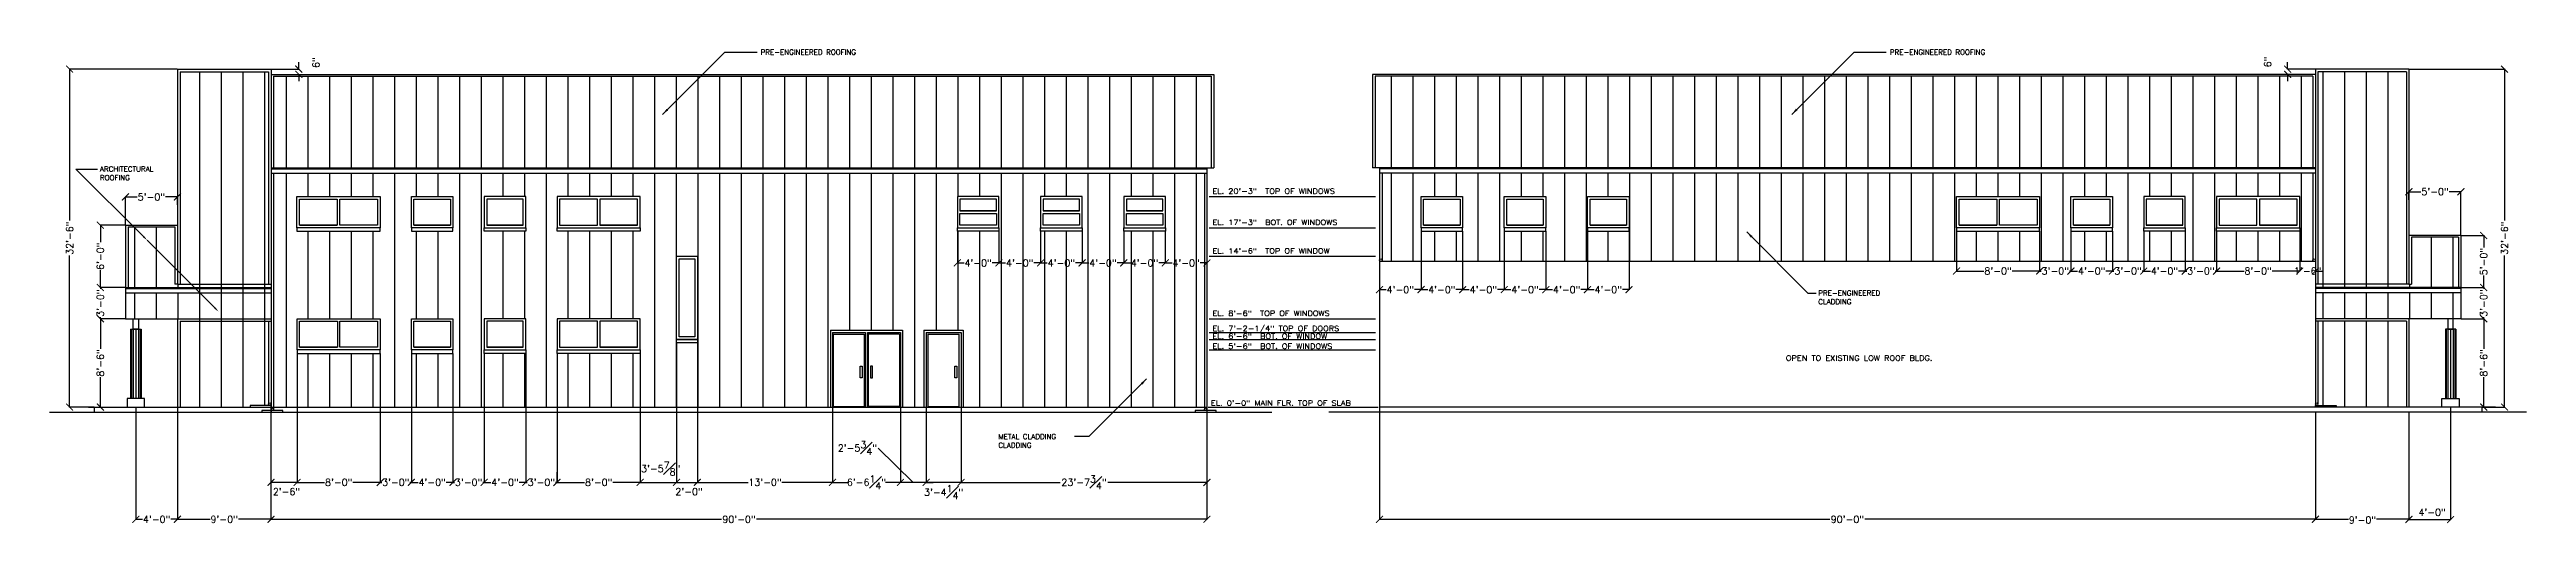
# Model space of a CAD drawing. Header units: millimetres. Extents: x -56835 to 31869, y -46987 to 26719.
# Drawn here: x -56835 to 14619, y -21028 to -7326 of the extents above; entities that cross this region are included whole.
import ezdxf

# ---------------------------------------------------------------- set-up
doc = ezdxf.new("R2010")
doc.units = ezdxf.units.MM
doc.header["$MEASUREMENT"] = 0
doc.header["$PDMODE"] = 3
doc.layers.get('0').update_dxf_attribs({"linetype": 'CONTINUOUS'})
doc.layers.get('DEFPOINTS').update_dxf_attribs({"linetype": 'CONTINUOUS'})
for name, color, linetype in [('Arch_Detail_Door', 140, 'CONTINUOUS'), ('Elevation_Cladding', 150, 'CONTINUOUS'), ('Elevation_Dim', 2, 'CONTINUOUS'), ('Elevation_GB', 41, 'CONTINUOUS'), ('Elevation_Post', 20, 'CONTINUOUS'), ('Elevation_Trim', 1, 'CONTINUOUS'), ('Floor_Plan_Downspout', 21, 'CONTINUOUS'), ('Floor_Plan_SplashGuard', 22, 'CONTINUOUS'), ('WALLS', 71, 'CONTINUOUS')]:
    doc.layers.add(name, color=color, linetype=linetype)
doc.styles.add('ROMANS-115', font='romans.shx')
doc.dimstyles.new('18-ROMANS-115-PS', dxfattribs={"dimscale": 100, "dimtxt": 2, "dimasz": 2, "dimexe": 0.0625, "dimexo": 0.03125, "dimgap": 0.03125, "dimtad": 0, "dimdec": 3, "dimlfac": 0.04, "dimzin": 3, "dimdsep": 46, "dimlunit": 4, "dimtxsty": 'ROMANS-115', "dimblk": 'ARCHTICK', "dimcen": 0.125, "dimdle": 0.0625, "dimclrd": 256, "dimclre": 256, "dimclrt": 256, "dimadec": 0, "dimazin": 0, "dimtfac": 1, "dimtdec": 3, "dimtix": 1, "dimtofl": 0, "dimtmove": 2, "dimatfit": 0, "dimfxl": 1, "dimtfillclr": 256, "dimfrac": 1, "dimtolj": 1, "dimtzin": 0, "dimarcsym": 0})
pattern_1 = [(90, (0, 0), (-625, 4e-14), [])]

msp = doc.modelspace()

# ---------------------------------------------------------------- texts
at = {"layer": 'Elevation_Dim', "style": 'ROMANS-115', "width": 1.15}
for s, p in [('EL. 20\'-3"  TOP OF WINDOWS', (-23289.8005, -11487.0915)), ('EL. 17\'-3"  BOT. OF WINDOWS', (-23289.8005, -12387.0915)), ('EL. 14\'-6"  TOP OF WINDOW', (-23289.8005, -13212.0915)), ('EL. 8\'-6"  TOP OF WINDOWS', (-23289.8005, -15012.0915)), ('EL. 7\'-2-1/4" TOP OF DOORS', (-23289.8005, -15447.0482)), ('EL. 6\'-6"  BOT. OF WINDOW', (-23289.8005, -15672.5645)), ('EL. 5\'-6"  BOT. OF WINDOWS', (-23289.8005, -15960.4699)), ('OPEN TO EXISTING LOW ROOF BLDG.', (-6745.1204, -16303.7342)), ('EL. 0\'-0" MAIN FLR. TOP OF SLAB', (-23335.4457, -17599.8677))]:
    msp.add_text(s, height=150, dxfattribs=at).set_placement(p)
at = {"layer": 'Elevation_Dim', "char_height": 150, "width": 3746.945494, "attachment_point": 1, "style": 'ROMANS-115'}
for insert in [(-36321.8471, -7326.1086), (-3745.6424, -7326.1086)]:
    msp.add_mtext('\\A1;PRE-ENGINEERED ROOFING', dxfattribs=dict(at, insert=insert))
at = {"layer": 'Elevation_Dim', "char_height": 150, "attachment_point": 1, "style": 'ROMANS-115'}
for s, insert in [('\\A1;ARCHITECTURAL\\PROOFING', (-55380.1344, -10698.3776)), ('\\A1;PRE-ENGINEERED\\PCLADDING', (-5811.3867, -14276.4764)), ('METAL CLADDING\\PCLADDING', (-29464.1749, -18418.1464))]:
    msp.add_mtext(s, dxfattribs=dict(at, insert=insert))

# ---------------------------------------------------------------- blocks, each defined once
blk = doc.blocks.new('_ArchTick')
at = {"color": 0, "linetype": 'ByBlock', "const_width": 0.15}
blk.add_lwpolyline([(-0.5, -0.5), (0.5, 0.5)], dxfattribs=at)
blk = doc.blocks.new('*D27')
at = {"layer": 'DEFPOINTS', "color": 0}
for p in [(-50447, -17642), (-23447, -17642), (-23447, -20879)]:
    blk.add_point(p, dxfattribs=at)
at = {"layer": 'Elevation_Dim', "lineweight": -2}
for p, q in [((-50447, -17645), (-50447, -20885)), ((-23447, -17645), (-23447, -20885)), ((-50453, -20879), (-37450, -20879)), ((-23440, -20879), (-36443, -20879))]:
    blk.add_line(p, q, dxfattribs=at)
at = {"layer": 'Elevation_Dim', "lineweight": -2, "xscale": 200, "yscale": 200, "zscale": 200, "rotation": 180}
blk.add_blockref('_ArchTick', (-50447, -20879), dxfattribs=at)
at = {"layer": 'Elevation_Dim', "lineweight": -2, "xscale": 200, "yscale": 200, "zscale": 200}
blk.add_blockref('_ArchTick', (-23447, -20879), dxfattribs=at)
at = {"layer": 'Elevation_Dim', "insert": (-36947, -20879), "char_height": 200, "attachment_point": 5, "style": 'ROMANS-115'}
blk.add_mtext('\\A1;90\'-0"', dxfattribs=at)
blk = doc.blocks.new('*D28')
at = {"layer": 'DEFPOINTS', "color": 0}
for p in [(-30540, -17642), (-23447, -17642), (-23447, -19813)]:
    blk.add_point(p, dxfattribs=at)
at = {"layer": 'Elevation_Dim', "lineweight": -2}
for p, q in [((-30540, -17645), (-30540, -19819)), ((-23447, -17645), (-23447, -19819)), ((-30547, -19813), (-27682, -19813)), ((-23440, -19813), (-26305, -19813))]:
    blk.add_line(p, q, dxfattribs=at)
at = {"layer": 'Elevation_Dim', "lineweight": -2, "xscale": 200, "yscale": 200, "zscale": 200, "rotation": 180}
blk.add_blockref('_ArchTick', (-30540, -19813), dxfattribs=at)
at = {"layer": 'Elevation_Dim', "lineweight": -2, "xscale": 200, "yscale": 200, "zscale": 200}
blk.add_blockref('_ArchTick', (-23447, -19813), dxfattribs=at)
at = {"layer": 'Elevation_Dim', "insert": (-26993, -19813), "char_height": 200, "attachment_point": 5, "style": 'ROMANS-115'}
blk.add_mtext('\\A1;23\'-7{\\H1.000000x;\\S3#4;}"', dxfattribs=at)
blk = doc.blocks.new('*D29')
at = {"layer": 'DEFPOINTS', "color": 0}
for p in [(-31547, -17642), (-31547, -19813), (-30540, -19813)]:
    blk.add_point(p, dxfattribs=at)
at = {"layer": 'Elevation_Dim', "lineweight": -2}
for p, q in [((-31547, -17645), (-31547, -19819)), ((-30534, -19813), (-31553, -19813)), ((-30540, -19810), (-30540, -19807))]:
    blk.add_line(p, q, dxfattribs=at)
at = {"layer": 'Elevation_Dim', "lineweight": -2, "xscale": 200, "yscale": 200, "zscale": 200, "rotation": 180}
blk.add_blockref('_ArchTick', (-31547, -19813), dxfattribs=at)
at = {"layer": 'Elevation_Dim', "lineweight": -2, "xscale": 200, "yscale": 200, "zscale": 200}
blk.add_blockref('_ArchTick', (-30540, -19813), dxfattribs=at)
at = {"layer": 'Elevation_Dim', "insert": (-31043, -20097), "char_height": 200, "attachment_point": 5, "style": 'ROMANS-115'}
blk.add_mtext('\\A1;3\'-4{\\H1.000000x;\\S1#4;}"', dxfattribs=at)
blk = doc.blocks.new('*D30')
at = {"layer": 'DEFPOINTS', "color": 0}
for p in [(-34247, -17642), (-32290, -17642), (-32290, -19813)]:
    blk.add_point(p, dxfattribs=at)
at = {"layer": 'Elevation_Dim', "lineweight": -2}
for p, q in [((-34247, -17645), (-34247, -19819)), ((-32290, -17645), (-32290, -19819)), ((-34253, -19813), (-33814, -19813)), ((-32284, -19813), (-32722, -19813))]:
    blk.add_line(p, q, dxfattribs=at)
at = {"layer": 'Elevation_Dim', "lineweight": -2, "xscale": 200, "yscale": 200, "zscale": 200, "rotation": 180}
blk.add_blockref('_ArchTick', (-34247, -19813), dxfattribs=at)
at = {"layer": 'Elevation_Dim', "lineweight": -2, "xscale": 200, "yscale": 200, "zscale": 200}
blk.add_blockref('_ArchTick', (-32290, -19813), dxfattribs=at)
at = {"layer": 'Elevation_Dim', "insert": (-33268, -19813), "char_height": 200, "attachment_point": 5, "style": 'ROMANS-115'}
blk.add_mtext('\\A1;6\'-6{\\H1.000000x;\\S1#4;}"', dxfattribs=at)
blk = doc.blocks.new('*D31')
at = {"layer": 'DEFPOINTS', "color": 0}
for p in [(-56258, -7892), (-53147, -7892), (-55547, -17642)]:
    blk.add_point(p, dxfattribs=at)
at = {"layer": 'Elevation_Dim', "lineweight": -2}
for p, q in [((-53150, -7892), (-56265, -7892)), ((-56258, -7885), (-56258, -12263)), ((-56258, -17648), (-56258, -13270)), ((-55550, -17642), (-56265, -17642))]:
    blk.add_line(p, q, dxfattribs=at)
at = {"layer": 'Elevation_Dim', "lineweight": -2, "xscale": 200, "yscale": 200, "zscale": 200}
for p, rotation in [((-56258, -7892), 90), ((-56258, -17642), 270)]:
    blk.add_blockref('_ArchTick', p, dxfattribs=dict(at, rotation=rotation))
at = {"layer": 'Elevation_Dim', "insert": (-56258, -12767), "char_height": 200, "attachment_point": 5, "rotation": 90, "style": 'ROMANS-115'}
blk.add_mtext('\\A1;32\'-6"', dxfattribs=at)
blk = doc.blocks.new('*D32')
at = {"layer": 'DEFPOINTS', "color": 0}
for p in [(-55369, -15092), (-54647, -15092), (-55716, -17642)]:
    blk.add_point(p, dxfattribs=at)
at = {"layer": 'Elevation_Dim', "lineweight": -2}
for p, q in [((-54650, -15092), (-55375, -15092)), ((-55369, -15085), (-55369, -15959)), ((-55369, -17648), (-55369, -16774)), ((-55713, -17642), (-55363, -17642))]:
    blk.add_line(p, q, dxfattribs=at)
at = {"layer": 'Elevation_Dim', "lineweight": -2, "xscale": 200, "yscale": 200, "zscale": 200}
for p, rotation in [((-55369, -15092), 90), ((-55369, -17642), 270)]:
    blk.add_blockref('_ArchTick', p, dxfattribs=dict(at, rotation=rotation))
at = {"layer": 'Elevation_Dim', "insert": (-55369, -16367), "char_height": 200, "attachment_point": 5, "rotation": 90, "style": 'ROMANS-115'}
blk.add_mtext('\\A1;8\'-6"', dxfattribs=at)
blk = doc.blocks.new('*D33')
at = {"layer": 'DEFPOINTS', "color": 0}
for p in [(-55369, -12392), (-54647, -12392), (-54647, -14192)]:
    blk.add_point(p, dxfattribs=at)
at = {"layer": 'Elevation_Dim', "lineweight": -2}
for p, q in [((-54650, -12392), (-55375, -12392)), ((-55369, -12385), (-55369, -12888)), ((-54650, -14192), (-55375, -14192)), ((-55369, -14198), (-55369, -13695))]:
    blk.add_line(p, q, dxfattribs=at)
at = {"layer": 'Elevation_Dim', "lineweight": -2, "xscale": 200, "yscale": 200, "zscale": 200}
for p, rotation in [((-55369, -12392), 90), ((-55369, -14192), 270)]:
    blk.add_blockref('_ArchTick', p, dxfattribs=dict(at, rotation=rotation))
at = {"layer": 'Elevation_Dim', "insert": (-55369, -13292), "char_height": 200, "attachment_point": 5, "rotation": 90, "style": 'ROMANS-115'}
blk.add_mtext('\\A1;6\'-0"', dxfattribs=at)
blk = doc.blocks.new('*D34')
at = {"layer": 'DEFPOINTS', "color": 0}
for p in [(-53147, -17642), (-50447, -20879), (-50447, -20879)]:
    blk.add_point(p, dxfattribs=at)
at = {"layer": 'Elevation_Dim', "lineweight": -2}
for p, q in [((-53147, -17645), (-53147, -20885)), ((-53153, -20879), (-52204, -20879)), ((-50440, -20879), (-51389, -20879)), ((-50447, -20876), (-50447, -20873))]:
    blk.add_line(p, q, dxfattribs=at)
at = {"layer": 'Elevation_Dim', "lineweight": -2, "xscale": 200, "yscale": 200, "zscale": 200, "rotation": 180}
blk.add_blockref('_ArchTick', (-53147, -20879), dxfattribs=at)
at = {"layer": 'Elevation_Dim', "lineweight": -2, "xscale": 200, "yscale": 200, "zscale": 200}
blk.add_blockref('_ArchTick', (-50447, -20879), dxfattribs=at)
at = {"layer": 'Elevation_Dim', "insert": (-51797, -20879), "char_height": 200, "attachment_point": 5, "style": 'ROMANS-115'}
blk.add_mtext('\\A1;9\'-0"', dxfattribs=at)
blk = doc.blocks.new('*D35')
at = {"layer": 'DEFPOINTS', "color": 0}
for p in [(-50447, -7892), (-49965, -8042), (-49646, -7892)]:
    blk.add_point(p, dxfattribs=at)
at = {"layer": 'Elevation_Dim', "lineweight": -2}
for p, q in [((-49646, -7892), (-49646, -7692)), ((-50443, -7892), (-49640, -7892)), ((-49962, -8042), (-49640, -8042)), ((-49646, -8042), (-49646, -8242))]:
    blk.add_line(p, q, dxfattribs=at)
at = {"layer": 'Elevation_Dim', "lineweight": -2, "xscale": 200, "yscale": 200, "zscale": 200}
for p, rotation in [((-49646, -7892), 270), ((-49646, -8042), 90)]:
    blk.add_blockref('_ArchTick', p, dxfattribs=dict(at, rotation=rotation))
at = {"layer": 'Elevation_Dim', "insert": (-49150, -7706), "char_height": 200, "attachment_point": 5, "rotation": 90, "style": 'ROMANS-115'}
blk.add_mtext('\\A1;6"', dxfattribs=at)
blk = doc.blocks.new('*D36')
at = {"layer": 'DEFPOINTS', "color": 0}
for p in [(-54647, -11578), (-53147, -11813), (-54647, -12392)]:
    blk.add_point(p, dxfattribs=at)
at = {"layer": 'Elevation_Dim', "lineweight": -2}
for p, q in [((-54653, -11578), (-54304, -11578)), ((-54647, -12388), (-54647, -11571)), ((-53140, -11578), (-53489, -11578)), ((-53147, -11810), (-53147, -11571))]:
    blk.add_line(p, q, dxfattribs=at)
at = {"layer": 'Elevation_Dim', "lineweight": -2, "xscale": 200, "yscale": 200, "zscale": 200, "rotation": 180}
blk.add_blockref('_ArchTick', (-54647, -11578), dxfattribs=at)
at = {"layer": 'Elevation_Dim', "lineweight": -2, "xscale": 200, "yscale": 200, "zscale": 200}
blk.add_blockref('_ArchTick', (-53147, -11578), dxfattribs=at)
at = {"layer": 'Elevation_Dim', "insert": (-53897, -11578), "char_height": 200, "attachment_point": 5, "style": 'ROMANS-115'}
blk.add_mtext('\\A1;5\'-0"', dxfattribs=at)
blk = doc.blocks.new('*D37')
at = {"layer": 'DEFPOINTS', "color": 0}
for p in [(-54347, -17642), (-54347, -20879), (-53147, -20879)]:
    blk.add_point(p, dxfattribs=at)
at = {"layer": 'Elevation_Dim', "lineweight": -2}
for p, q in [((-54347, -17645), (-54347, -20885)), ((-54353, -20879), (-54154, -20879)), ((-53140, -20879), (-53339, -20879)), ((-53147, -20876), (-53147, -20873))]:
    blk.add_line(p, q, dxfattribs=at)
at = {"layer": 'Elevation_Dim', "lineweight": -2, "xscale": 200, "yscale": 200, "zscale": 200, "rotation": 180}
blk.add_blockref('_ArchTick', (-54347, -20879), dxfattribs=at)
at = {"layer": 'Elevation_Dim', "lineweight": -2, "xscale": 200, "yscale": 200, "zscale": 200}
blk.add_blockref('_ArchTick', (-53147, -20879), dxfattribs=at)
at = {"layer": 'Elevation_Dim', "insert": (-53747, -20879), "char_height": 200, "attachment_point": 5, "style": 'ROMANS-115'}
blk.add_mtext('\\A1;4\'-0"', dxfattribs=at)
blk = doc.blocks.new('*D38')
at = {"layer": 'DEFPOINTS', "color": 0}
for p in [(-42195, -16092), (-39795, -16092), (-39795, -19813)]:
    blk.add_point(p, dxfattribs=at)
at = {"layer": 'Elevation_Dim', "lineweight": -2}
for p, q in [((-42195, -16095), (-42195, -19819)), ((-39795, -16095), (-39795, -19819)), ((-42201, -19813), (-41403, -19813)), ((-39789, -19813), (-40587, -19813))]:
    blk.add_line(p, q, dxfattribs=at)
at = {"layer": 'Elevation_Dim', "lineweight": -2, "xscale": 200, "yscale": 200, "zscale": 200, "rotation": 180}
blk.add_blockref('_ArchTick', (-42195, -19813), dxfattribs=at)
at = {"layer": 'Elevation_Dim', "lineweight": -2, "xscale": 200, "yscale": 200, "zscale": 200}
blk.add_blockref('_ArchTick', (-39795, -19813), dxfattribs=at)
at = {"layer": 'Elevation_Dim', "insert": (-40995, -19813), "char_height": 200, "attachment_point": 5, "style": 'ROMANS-115'}
blk.add_mtext('\\A1;8\'-0"', dxfattribs=at)
blk = doc.blocks.new('*D39')
at = {"layer": 'DEFPOINTS', "color": 0}
for p in [(-49695, -16092), (-47295, -16092), (-47295, -19813)]:
    blk.add_point(p, dxfattribs=at)
at = {"layer": 'Elevation_Dim', "lineweight": -2}
for p, q in [((-49695, -16095), (-49695, -19819)), ((-47295, -16095), (-47295, -19819)), ((-49701, -19813), (-48903, -19813)), ((-47289, -19813), (-48087, -19813))]:
    blk.add_line(p, q, dxfattribs=at)
at = {"layer": 'Elevation_Dim', "lineweight": -2, "xscale": 200, "yscale": 200, "zscale": 200, "rotation": 180}
blk.add_blockref('_ArchTick', (-49695, -19813), dxfattribs=at)
at = {"layer": 'Elevation_Dim', "lineweight": -2, "xscale": 200, "yscale": 200, "zscale": 200}
blk.add_blockref('_ArchTick', (-47295, -19813), dxfattribs=at)
at = {"layer": 'Elevation_Dim', "insert": (-48495, -19813), "char_height": 200, "attachment_point": 5, "style": 'ROMANS-115'}
blk.add_mtext('\\A1;8\'-0"', dxfattribs=at)
blk = doc.blocks.new('*D40')
at = {"layer": 'DEFPOINTS', "color": 0}
for p in [(-46397, -16092), (-45197, -16092), (-45197, -19813)]:
    blk.add_point(p, dxfattribs=at)
at = {"layer": 'Elevation_Dim', "lineweight": -2}
for p, q in [((-46397, -16095), (-46397, -19819)), ((-45197, -16095), (-45197, -19819)), ((-46403, -19813), (-46204, -19813)), ((-45190, -19813), (-45389, -19813))]:
    blk.add_line(p, q, dxfattribs=at)
at = {"layer": 'Elevation_Dim', "lineweight": -2, "xscale": 200, "yscale": 200, "zscale": 200, "rotation": 180}
blk.add_blockref('_ArchTick', (-46397, -19813), dxfattribs=at)
at = {"layer": 'Elevation_Dim', "lineweight": -2, "xscale": 200, "yscale": 200, "zscale": 200}
blk.add_blockref('_ArchTick', (-45197, -19813), dxfattribs=at)
at = {"layer": 'Elevation_Dim', "insert": (-45797, -19813), "char_height": 200, "attachment_point": 5, "style": 'ROMANS-115'}
blk.add_mtext('\\A1;4\'-0"', dxfattribs=at)
blk = doc.blocks.new('*D41')
at = {"layer": 'DEFPOINTS', "color": 0}
for p in [(-44297, -16092), (-43097, -16092), (-43097, -19813)]:
    blk.add_point(p, dxfattribs=at)
at = {"layer": 'Elevation_Dim', "lineweight": -2}
for p, q in [((-44297, -16095), (-44297, -19819)), ((-43097, -16095), (-43097, -19819)), ((-44303, -19813), (-44104, -19813)), ((-43090, -19813), (-43289, -19813))]:
    blk.add_line(p, q, dxfattribs=at)
at = {"layer": 'Elevation_Dim', "lineweight": -2, "xscale": 200, "yscale": 200, "zscale": 200, "rotation": 180}
blk.add_blockref('_ArchTick', (-44297, -19813), dxfattribs=at)
at = {"layer": 'Elevation_Dim', "lineweight": -2, "xscale": 200, "yscale": 200, "zscale": 200}
blk.add_blockref('_ArchTick', (-43097, -19813), dxfattribs=at)
at = {"layer": 'Elevation_Dim', "insert": (-43697, -19813), "char_height": 200, "attachment_point": 5, "style": 'ROMANS-115'}
blk.add_mtext('\\A1;4\'-0"', dxfattribs=at)
blk = doc.blocks.new('*D42')
at = {"layer": 'DEFPOINTS', "color": 0}
for p in [(-38147, -18869), (-34247, -18869), (-34247, -19813)]:
    blk.add_point(p, dxfattribs=at)
at = {"layer": 'Elevation_Dim', "lineweight": -2}
for p, q in [((-38147, -18872), (-38147, -19819)), ((-34247, -18872), (-34247, -19819)), ((-38153, -19813), (-36685, -19813)), ((-34240, -19813), (-35708, -19813))]:
    blk.add_line(p, q, dxfattribs=at)
at = {"layer": 'Elevation_Dim', "lineweight": -2, "xscale": 200, "yscale": 200, "zscale": 200, "rotation": 180}
blk.add_blockref('_ArchTick', (-38147, -19813), dxfattribs=at)
at = {"layer": 'Elevation_Dim', "lineweight": -2, "xscale": 200, "yscale": 200, "zscale": 200}
blk.add_blockref('_ArchTick', (-34247, -19813), dxfattribs=at)
at = {"layer": 'Elevation_Dim', "insert": (-36197, -19813), "char_height": 200, "attachment_point": 5, "style": 'ROMANS-115'}
blk.add_mtext('\\A1;13\'-0"', dxfattribs=at)
blk = doc.blocks.new('*D43')
at = {"layer": 'DEFPOINTS', "color": 0}
for p in [(-47295, -19517), (-46397, -19517), (-46397, -19813)]:
    blk.add_point(p, dxfattribs=at)
at = {"layer": 'Elevation_Dim', "lineweight": -2}
for p, q in [((-47301, -19813), (-47254, -19813)), ((-47295, -19520), (-47295, -19819)), ((-46390, -19813), (-46438, -19813)), ((-46397, -19520), (-46397, -19819))]:
    blk.add_line(p, q, dxfattribs=at)
at = {"layer": 'Elevation_Dim', "lineweight": -2, "xscale": 200, "yscale": 200, "zscale": 200, "rotation": 180}
blk.add_blockref('_ArchTick', (-47295, -19813), dxfattribs=at)
at = {"layer": 'Elevation_Dim', "lineweight": -2, "xscale": 200, "yscale": 200, "zscale": 200}
blk.add_blockref('_ArchTick', (-46397, -19813), dxfattribs=at)
at = {"layer": 'Elevation_Dim', "insert": (-46846, -19813), "char_height": 200, "attachment_point": 5, "style": 'ROMANS-115'}
blk.add_mtext('\\A1;3\'-0"', dxfattribs=at)
blk = doc.blocks.new('*D44')
at = {"layer": 'DEFPOINTS', "color": 0}
for p in [(-45197, -19517), (-44298, -19517), (-44298, -19813)]:
    blk.add_point(p, dxfattribs=at)
at = {"layer": 'Elevation_Dim', "lineweight": -2}
for p, q in [((-45203, -19813), (-45155, -19813)), ((-45197, -19520), (-45197, -19819)), ((-44292, -19813), (-44339, -19813)), ((-44298, -19520), (-44298, -19819))]:
    blk.add_line(p, q, dxfattribs=at)
at = {"layer": 'Elevation_Dim', "lineweight": -2, "xscale": 200, "yscale": 200, "zscale": 200, "rotation": 180}
blk.add_blockref('_ArchTick', (-45197, -19813), dxfattribs=at)
at = {"layer": 'Elevation_Dim', "lineweight": -2, "xscale": 200, "yscale": 200, "zscale": 200}
blk.add_blockref('_ArchTick', (-44298, -19813), dxfattribs=at)
at = {"layer": 'Elevation_Dim', "insert": (-44747, -19813), "char_height": 200, "attachment_point": 5, "style": 'ROMANS-115'}
blk.add_mtext('\\A1;3\'-0"', dxfattribs=at)
blk = doc.blocks.new('*D45')
at = {"layer": 'DEFPOINTS', "color": 0}
for p in [(-43097, -19517), (-42198, -19517), (-42198, -19813)]:
    blk.add_point(p, dxfattribs=at)
at = {"layer": 'Elevation_Dim', "lineweight": -2}
for p, q in [((-43103, -19813), (-43055, -19813)), ((-43097, -19520), (-43097, -19819)), ((-42192, -19813), (-42239, -19813)), ((-42198, -19520), (-42198, -19819))]:
    blk.add_line(p, q, dxfattribs=at)
at = {"layer": 'Elevation_Dim', "lineweight": -2, "xscale": 200, "yscale": 200, "zscale": 200, "rotation": 180}
blk.add_blockref('_ArchTick', (-43097, -19813), dxfattribs=at)
at = {"layer": 'Elevation_Dim', "lineweight": -2, "xscale": 200, "yscale": 200, "zscale": 200}
blk.add_blockref('_ArchTick', (-42198, -19813), dxfattribs=at)
at = {"layer": 'Elevation_Dim', "insert": (-42647, -19813), "char_height": 200, "attachment_point": 5, "style": 'ROMANS-115'}
blk.add_mtext('\\A1;3\'-0"', dxfattribs=at)
blk = doc.blocks.new('*D46')
at = {"layer": 'DEFPOINTS', "color": 0}
for p in [(-50447, -18985), (-49695, -18985), (-50447, -19813)]:
    blk.add_point(p, dxfattribs=at)
at = {"layer": 'Elevation_Dim', "lineweight": -2}
for p, q in [((-50447, -18988), (-50447, -19819)), ((-49695, -18988), (-49695, -19819)), ((-49689, -19813), (-50453, -19813))]:
    blk.add_line(p, q, dxfattribs=at)
at = {"layer": 'Elevation_Dim', "lineweight": -2, "xscale": 200, "yscale": 200, "zscale": 200, "rotation": 180}
blk.add_blockref('_ArchTick', (-50447, -19813), dxfattribs=at)
at = {"layer": 'Elevation_Dim', "lineweight": -2, "xscale": 200, "yscale": 200, "zscale": 200}
blk.add_blockref('_ArchTick', (-49695, -19813), dxfattribs=at)
at = {"layer": 'Elevation_Dim', "insert": (-49999, -20080), "char_height": 200, "attachment_point": 5, "style": 'ROMANS-115'}
blk.add_mtext('\\A1;2\'-6"', dxfattribs=at)
blk = doc.blocks.new('*D47')
at = {"layer": 'DEFPOINTS', "color": 0}
for p in [(-32290, -18439), (-31547, -18439), (-32290, -19813)]:
    blk.add_point(p, dxfattribs=at)
at = {"layer": 'Elevation_Dim', "lineweight": -2}
for p, q in [((-32290, -18442), (-32290, -19819)), ((-31547, -18442), (-31547, -19819)), ((-32929, -18822), (-32935, -18822)), ((-31918, -19813), (-32929, -18822)), ((-32290, -19813), (-32490, -19813)), ((-31547, -19813), (-32290, -19813)), ((-31547, -19813), (-31347, -19813))]:
    blk.add_line(p, q, dxfattribs=at)
at = {"layer": 'Elevation_Dim', "lineweight": -2, "xscale": 200, "yscale": 200, "zscale": 200}
blk.add_blockref('_ArchTick', (-32290, -19813), dxfattribs=at)
at = {"layer": 'Elevation_Dim', "lineweight": -2, "xscale": 200, "yscale": 200, "zscale": 200, "rotation": 180}
blk.add_blockref('_ArchTick', (-31547, -19813), dxfattribs=at)
at = {"layer": 'Elevation_Dim', "insert": (-33529, -18822), "char_height": 200, "attachment_point": 5, "style": 'ROMANS-115'}
blk.add_mtext('\\A1;2\'-5{\\H1.000000x;\\S3#4;}"', dxfattribs=at)
blk = doc.blocks.new('*D48')
at = {"layer": 'DEFPOINTS', "color": 0}
for p in [(-30647, -12567), (-29447, -12567), (-29447, -13481)]:
    blk.add_point(p, dxfattribs=at)
at = {"layer": 'Elevation_Dim', "lineweight": -2}
for p, q in [((-30647, -12570), (-30647, -13487)), ((-29447, -12570), (-29447, -13487)), ((-30653, -13481), (-30454, -13481)), ((-29440, -13481), (-29639, -13481))]:
    blk.add_line(p, q, dxfattribs=at)
at = {"layer": 'Elevation_Dim', "lineweight": -2, "xscale": 200, "yscale": 200, "zscale": 200, "rotation": 180}
blk.add_blockref('_ArchTick', (-30647, -13481), dxfattribs=at)
at = {"layer": 'Elevation_Dim', "lineweight": -2, "xscale": 200, "yscale": 200, "zscale": 200}
blk.add_blockref('_ArchTick', (-29447, -13481), dxfattribs=at)
at = {"layer": 'Elevation_Dim', "insert": (-30047, -13481), "char_height": 200, "attachment_point": 5, "style": 'ROMANS-115'}
blk.add_mtext('\\A1;4\'-0"', dxfattribs=at)
blk = doc.blocks.new('*D49')
at = {"layer": 'DEFPOINTS', "color": 0}
for p in [(-28247, -12567), (-27047, -12567), (-27047, -13481)]:
    blk.add_point(p, dxfattribs=at)
at = {"layer": 'Elevation_Dim', "lineweight": -2}
for p, q in [((-28247, -12570), (-28247, -13487)), ((-27047, -12570), (-27047, -13487)), ((-28253, -13481), (-28054, -13481)), ((-27040, -13481), (-27239, -13481))]:
    blk.add_line(p, q, dxfattribs=at)
at = {"layer": 'Elevation_Dim', "lineweight": -2, "xscale": 200, "yscale": 200, "zscale": 200, "rotation": 180}
blk.add_blockref('_ArchTick', (-28247, -13481), dxfattribs=at)
at = {"layer": 'Elevation_Dim', "lineweight": -2, "xscale": 200, "yscale": 200, "zscale": 200}
blk.add_blockref('_ArchTick', (-27047, -13481), dxfattribs=at)
at = {"layer": 'Elevation_Dim', "insert": (-27647, -13481), "char_height": 200, "attachment_point": 5, "style": 'ROMANS-115'}
blk.add_mtext('\\A1;4\'-0"', dxfattribs=at)
blk = doc.blocks.new('*D50')
at = {"layer": 'DEFPOINTS', "color": 0}
for p in [(-25847, -12567), (-24647, -12567), (-24647, -13481)]:
    blk.add_point(p, dxfattribs=at)
at = {"layer": 'Elevation_Dim', "lineweight": -2}
for p, q in [((-25847, -12570), (-25847, -13487)), ((-24647, -12570), (-24647, -13487)), ((-25853, -13481), (-25654, -13481)), ((-24640, -13481), (-24839, -13481))]:
    blk.add_line(p, q, dxfattribs=at)
at = {"layer": 'Elevation_Dim', "lineweight": -2, "xscale": 200, "yscale": 200, "zscale": 200, "rotation": 180}
blk.add_blockref('_ArchTick', (-25847, -13481), dxfattribs=at)
at = {"layer": 'Elevation_Dim', "lineweight": -2, "xscale": 200, "yscale": 200, "zscale": 200}
blk.add_blockref('_ArchTick', (-24647, -13481), dxfattribs=at)
at = {"layer": 'Elevation_Dim', "insert": (-25247, -13481), "char_height": 200, "attachment_point": 5, "style": 'ROMANS-115'}
blk.add_mtext('\\A1;4\'-0"', dxfattribs=at)
blk = doc.blocks.new('*D51')
at = {"layer": 'DEFPOINTS', "color": 0}
for p in [(-29447, -13481), (-28247, -13481), (-28247, -13481)]:
    blk.add_point(p, dxfattribs=at)
at = {"layer": 'Elevation_Dim', "lineweight": -2}
for p, q in [((-29453, -13481), (-29254, -13481)), ((-29447, -13477), (-29447, -13474)), ((-28240, -13481), (-28439, -13481)), ((-28247, -13477), (-28247, -13474))]:
    blk.add_line(p, q, dxfattribs=at)
at = {"layer": 'Elevation_Dim', "lineweight": -2, "xscale": 200, "yscale": 200, "zscale": 200, "rotation": 180}
blk.add_blockref('_ArchTick', (-29447, -13481), dxfattribs=at)
at = {"layer": 'Elevation_Dim', "lineweight": -2, "xscale": 200, "yscale": 200, "zscale": 200}
blk.add_blockref('_ArchTick', (-28247, -13481), dxfattribs=at)
at = {"layer": 'Elevation_Dim', "insert": (-28847, -13481), "char_height": 200, "attachment_point": 5, "style": 'ROMANS-115'}
blk.add_mtext('\\A1;4\'-0"', dxfattribs=at)
blk = doc.blocks.new('*D52')
at = {"layer": 'DEFPOINTS', "color": 0}
for p in [(-27047, -13481), (-25847, -13481), (-25847, -13481)]:
    blk.add_point(p, dxfattribs=at)
at = {"layer": 'Elevation_Dim', "lineweight": -2}
for p, q in [((-27053, -13481), (-26854, -13481)), ((-27047, -13477), (-27047, -13474)), ((-25840, -13481), (-26039, -13481)), ((-25847, -13477), (-25847, -13474))]:
    blk.add_line(p, q, dxfattribs=at)
at = {"layer": 'Elevation_Dim', "lineweight": -2, "xscale": 200, "yscale": 200, "zscale": 200, "rotation": 180}
blk.add_blockref('_ArchTick', (-27047, -13481), dxfattribs=at)
at = {"layer": 'Elevation_Dim', "lineweight": -2, "xscale": 200, "yscale": 200, "zscale": 200}
blk.add_blockref('_ArchTick', (-25847, -13481), dxfattribs=at)
at = {"layer": 'Elevation_Dim', "insert": (-26447, -13481), "char_height": 200, "attachment_point": 5, "style": 'ROMANS-115'}
blk.add_mtext('\\A1;4\'-0"', dxfattribs=at)
blk = doc.blocks.new('*D53')
at = {"layer": 'DEFPOINTS', "color": 0}
for p in [(-24647, -13481), (-23447, -13481), (-23447, -13481)]:
    blk.add_point(p, dxfattribs=at)
at = {"layer": 'Elevation_Dim', "lineweight": -2}
for p, q in [((-24653, -13481), (-24454, -13481)), ((-24647, -13477), (-24647, -13474)), ((-23440, -13481), (-23639, -13481)), ((-23447, -13477), (-23447, -13474))]:
    blk.add_line(p, q, dxfattribs=at)
at = {"layer": 'Elevation_Dim', "lineweight": -2, "xscale": 200, "yscale": 200, "zscale": 200, "rotation": 180}
blk.add_blockref('_ArchTick', (-24647, -13481), dxfattribs=at)
at = {"layer": 'Elevation_Dim', "lineweight": -2, "xscale": 200, "yscale": 200, "zscale": 200}
blk.add_blockref('_ArchTick', (-23447, -13481), dxfattribs=at)
at = {"layer": 'Elevation_Dim', "insert": (-24047, -13481), "char_height": 200, "attachment_point": 5, "style": 'ROMANS-115'}
blk.add_mtext('\\A1;4\'-0"', dxfattribs=at)
blk = doc.blocks.new('*D76')
at = {"layer": 'DEFPOINTS', "color": 0}
for p in [(-18470, -17792), (8530, -17792), (-18470, -20879)]:
    blk.add_point(p, dxfattribs=at)
at = {"layer": 'Elevation_Dim', "lineweight": -2}
for p, q in [((-18470, -17795), (-18470, -20885)), ((8530, -17795), (8530, -20885)), ((-18476, -20879), (-5473, -20879)), ((8537, -20879), (-4467, -20879))]:
    blk.add_line(p, q, dxfattribs=at)
at = {"layer": 'Elevation_Dim', "lineweight": -2, "xscale": 200, "yscale": 200, "zscale": 200, "rotation": 180}
blk.add_blockref('_ArchTick', (-18470, -20879), dxfattribs=at)
at = {"layer": 'Elevation_Dim', "lineweight": -2, "xscale": 200, "yscale": 200, "zscale": 200}
blk.add_blockref('_ArchTick', (8530, -20879), dxfattribs=at)
at = {"layer": 'Elevation_Dim', "insert": (-4970, -20879), "char_height": 200, "attachment_point": 5, "style": 'ROMANS-115'}
blk.add_mtext('\\A1;90\'-0"', dxfattribs=at)
blk = doc.blocks.new('*D77')
at = {"layer": 'DEFPOINTS', "color": 0}
for p in [(11230, -7892), (13986, -7892), (13330, -17642)]:
    blk.add_point(p, dxfattribs=at)
at = {"layer": 'Elevation_Dim', "lineweight": -2}
for p, q in [((11233, -7892), (13992, -7892)), ((13986, -7885), (13986, -12263)), ((13986, -17648), (13986, -13270)), ((13333, -17642), (13992, -17642))]:
    blk.add_line(p, q, dxfattribs=at)
at = {"layer": 'Elevation_Dim', "lineweight": -2, "xscale": 200, "yscale": 200, "zscale": 200}
for p, rotation in [((13986, -7892), 90), ((13986, -17642), 270)]:
    blk.add_blockref('_ArchTick', p, dxfattribs=dict(at, rotation=rotation))
at = {"layer": 'Elevation_Dim', "insert": (13986, -12767), "char_height": 200, "attachment_point": 5, "rotation": 90, "style": 'ROMANS-115'}
blk.add_mtext('\\A1;32\'-6"', dxfattribs=at)
blk = doc.blocks.new('*D78')
at = {"layer": 'DEFPOINTS', "color": 0}
for p in [(12730, -15092), (13386, -15092), (13733, -17642)]:
    blk.add_point(p, dxfattribs=at)
at = {"layer": 'Elevation_Dim', "lineweight": -2}
for p, q in [((12733, -15092), (13392, -15092)), ((13386, -15085), (13386, -15959)), ((13386, -17648), (13386, -16774)), ((13730, -17642), (13380, -17642))]:
    blk.add_line(p, q, dxfattribs=at)
at = {"layer": 'Elevation_Dim', "lineweight": -2, "xscale": 200, "yscale": 200, "zscale": 200}
for p, rotation in [((13386, -15092), 90), ((13386, -17642), 270)]:
    blk.add_blockref('_ArchTick', p, dxfattribs=dict(at, rotation=rotation))
at = {"layer": 'Elevation_Dim', "insert": (13386, -16367), "char_height": 200, "attachment_point": 5, "rotation": 90, "style": 'ROMANS-115'}
blk.add_mtext('\\A1;8\'-6"', dxfattribs=at)
blk = doc.blocks.new('*D79')
at = {"layer": 'DEFPOINTS', "color": 0}
for p in [(12730, -12692), (13386, -12692), (12730, -14192)]:
    blk.add_point(p, dxfattribs=at)
at = {"layer": 'Elevation_Dim', "lineweight": -2}
for p, q in [((12733, -12692), (13392, -12692)), ((13386, -12685), (13386, -13034)), ((12733, -14192), (13392, -14192)), ((13386, -14198), (13386, -13849))]:
    blk.add_line(p, q, dxfattribs=at)
at = {"layer": 'Elevation_Dim', "lineweight": -2, "xscale": 200, "yscale": 200, "zscale": 200}
for p, rotation in [((13386, -12692), 90), ((13386, -14192), 270)]:
    blk.add_blockref('_ArchTick', p, dxfattribs=dict(at, rotation=rotation))
at = {"layer": 'Elevation_Dim', "insert": (13386, -13442), "char_height": 200, "attachment_point": 5, "rotation": 90, "style": 'ROMANS-115'}
blk.add_mtext('\\A1;5\'-0"', dxfattribs=at)
blk = doc.blocks.new('*D80')
at = {"layer": 'DEFPOINTS', "color": 0}
for p in [(8530, -17792), (11230, -17792), (8530, -20879)]:
    blk.add_point(p, dxfattribs=at)
at = {"layer": 'Elevation_Dim', "lineweight": -2}
for p, q in [((8530, -17795), (8530, -20885)), ((11230, -17795), (11230, -20885)), ((8524, -20879), (9481, -20879)), ((11237, -20879), (10297, -20879))]:
    blk.add_line(p, q, dxfattribs=at)
at = {"layer": 'Elevation_Dim', "lineweight": -2, "xscale": 200, "yscale": 200, "zscale": 200, "rotation": 180}
blk.add_blockref('_ArchTick', (8530, -20879), dxfattribs=at)
at = {"layer": 'Elevation_Dim', "lineweight": -2, "xscale": 200, "yscale": 200, "zscale": 200}
blk.add_blockref('_ArchTick', (11230, -20879), dxfattribs=at)
at = {"layer": 'Elevation_Dim', "insert": (9889, -20897), "char_height": 200, "attachment_point": 5, "style": 'ROMANS-115'}
blk.add_mtext('\\A1;9\'-0"', dxfattribs=at)
blk = doc.blocks.new('*D81')
at = {"layer": 'DEFPOINTS', "color": 0}
for p in [(7730, -7892), (8048, -8042), (8530, -7892)]:
    blk.add_point(p, dxfattribs=at)
at = {"layer": 'Elevation_Dim', "lineweight": -2}
for p, q in [((7730, -7892), (7730, -7692)), ((8527, -7892), (7723, -7892)), ((8045, -8042), (7723, -8042)), ((7730, -8042), (7730, -8242))]:
    blk.add_line(p, q, dxfattribs=at)
at = {"layer": 'Elevation_Dim', "lineweight": -2, "xscale": 200, "yscale": 200, "zscale": 200}
for p, rotation in [((7730, -7892), 270), ((7730, -8042), 90)]:
    blk.add_blockref('_ArchTick', p, dxfattribs=dict(at, rotation=rotation))
at = {"layer": 'Elevation_Dim', "insert": (7155, -7684), "char_height": 200, "attachment_point": 5, "rotation": 90, "style": 'ROMANS-115'}
blk.add_mtext('\\A1;6"', dxfattribs=at)
blk = doc.blocks.new('*D82')
at = {"layer": 'DEFPOINTS', "color": 0}
for p in [(12730, -11428), (11230, -11663), (12730, -12692)]:
    blk.add_point(p, dxfattribs=at)
at = {"layer": 'Elevation_Dim', "lineweight": -2}
for p, q in [((11224, -11428), (11572, -11428)), ((11230, -11660), (11230, -11421)), ((12737, -11428), (12388, -11428)), ((12730, -12688), (12730, -11421))]:
    blk.add_line(p, q, dxfattribs=at)
at = {"layer": 'Elevation_Dim', "lineweight": -2, "xscale": 200, "yscale": 200, "zscale": 200, "rotation": 180}
blk.add_blockref('_ArchTick', (11230, -11428), dxfattribs=at)
at = {"layer": 'Elevation_Dim', "lineweight": -2, "xscale": 200, "yscale": 200, "zscale": 200}
blk.add_blockref('_ArchTick', (12730, -11428), dxfattribs=at)
at = {"layer": 'Elevation_Dim', "insert": (11980, -11428), "char_height": 200, "attachment_point": 5, "style": 'ROMANS-115'}
blk.add_mtext('\\A1;5\'-0"', dxfattribs=at)
blk = doc.blocks.new('*D83')
at = {"layer": 'DEFPOINTS', "color": 0}
for p in [(11230, -17795), (12430, -17642), (12430, -20885)]:
    blk.add_point(p, dxfattribs=at)
at = {"layer": 'Elevation_Dim', "lineweight": -2}
for p, q in [((11230, -17798), (11230, -20891)), ((12430, -17645), (12430, -20891)), ((11224, -20885), (12437, -20885))]:
    blk.add_line(p, q, dxfattribs=at)
at = {"layer": 'Elevation_Dim', "lineweight": -2, "xscale": 200, "yscale": 200, "zscale": 200, "rotation": 180}
blk.add_blockref('_ArchTick', (11230, -20885), dxfattribs=at)
at = {"layer": 'Elevation_Dim', "lineweight": -2, "xscale": 200, "yscale": 200, "zscale": 200}
blk.add_blockref('_ArchTick', (12430, -20885), dxfattribs=at)
at = {"layer": 'Elevation_Dim', "insert": (11898, -20675), "char_height": 200, "attachment_point": 5, "style": 'ROMANS-115'}
blk.add_mtext('\\A1;4\'-0"', dxfattribs=at)
blk = doc.blocks.new('*D84')
at = {"layer": 'DEFPOINTS', "color": 0}
for p in [(-17270, -12567), (-16070, -12567), (-16070, -14253)]:
    blk.add_point(p, dxfattribs=at)
at = {"layer": 'Elevation_Dim', "lineweight": -2}
for p, q in [((-17270, -12570), (-17270, -14259)), ((-16070, -12570), (-16070, -14259)), ((-17276, -14253), (-17078, -14253)), ((-16063, -14253), (-16262, -14253))]:
    blk.add_line(p, q, dxfattribs=at)
at = {"layer": 'Elevation_Dim', "lineweight": -2, "xscale": 200, "yscale": 200, "zscale": 200, "rotation": 180}
blk.add_blockref('_ArchTick', (-17270, -14253), dxfattribs=at)
at = {"layer": 'Elevation_Dim', "lineweight": -2, "xscale": 200, "yscale": 200, "zscale": 200}
blk.add_blockref('_ArchTick', (-16070, -14253), dxfattribs=at)
at = {"layer": 'Elevation_Dim', "insert": (-16670, -14253), "char_height": 200, "attachment_point": 5, "style": 'ROMANS-115'}
blk.add_mtext('\\A1;4\'-0"', dxfattribs=at)
blk = doc.blocks.new('*D85')
at = {"layer": 'DEFPOINTS', "color": 0}
for p in [(-14870, -12567), (-13670, -12567), (-13670, -14253)]:
    blk.add_point(p, dxfattribs=at)
at = {"layer": 'Elevation_Dim', "lineweight": -2}
for p, q in [((-14870, -12570), (-14870, -14259)), ((-13670, -12570), (-13670, -14259)), ((-14876, -14253), (-14678, -14253)), ((-13663, -14253), (-13862, -14253))]:
    blk.add_line(p, q, dxfattribs=at)
at = {"layer": 'Elevation_Dim', "lineweight": -2, "xscale": 200, "yscale": 200, "zscale": 200, "rotation": 180}
blk.add_blockref('_ArchTick', (-14870, -14253), dxfattribs=at)
at = {"layer": 'Elevation_Dim', "lineweight": -2, "xscale": 200, "yscale": 200, "zscale": 200}
blk.add_blockref('_ArchTick', (-13670, -14253), dxfattribs=at)
at = {"layer": 'Elevation_Dim', "insert": (-14270, -14253), "char_height": 200, "attachment_point": 5, "style": 'ROMANS-115'}
blk.add_mtext('\\A1;4\'-0"', dxfattribs=at)
blk = doc.blocks.new('*D86')
at = {"layer": 'DEFPOINTS', "color": 0}
for p in [(-12470, -12567), (-11270, -12567), (-11270, -14253)]:
    blk.add_point(p, dxfattribs=at)
at = {"layer": 'Elevation_Dim', "lineweight": -2}
for p, q in [((-12470, -12570), (-12470, -14259)), ((-11270, -12570), (-11270, -14259)), ((-12476, -14253), (-12278, -14253)), ((-11263, -14253), (-11462, -14253))]:
    blk.add_line(p, q, dxfattribs=at)
at = {"layer": 'Elevation_Dim', "lineweight": -2, "xscale": 200, "yscale": 200, "zscale": 200, "rotation": 180}
blk.add_blockref('_ArchTick', (-12470, -14253), dxfattribs=at)
at = {"layer": 'Elevation_Dim', "lineweight": -2, "xscale": 200, "yscale": 200, "zscale": 200}
blk.add_blockref('_ArchTick', (-11270, -14253), dxfattribs=at)
at = {"layer": 'Elevation_Dim', "insert": (-11870, -14253), "char_height": 200, "attachment_point": 5, "style": 'ROMANS-115'}
blk.add_mtext('\\A1;4\'-0"', dxfattribs=at)
blk = doc.blocks.new('*D87')
at = {"layer": 'DEFPOINTS', "color": 0}
for p in [(-16070, -14253), (-14870, -14253), (-14870, -14253)]:
    blk.add_point(p, dxfattribs=at)
at = {"layer": 'Elevation_Dim', "lineweight": -2}
for p, q in [((-16076, -14253), (-15878, -14253)), ((-16070, -14250), (-16070, -14247)), ((-14863, -14253), (-15062, -14253)), ((-14870, -14250), (-14870, -14247))]:
    blk.add_line(p, q, dxfattribs=at)
at = {"layer": 'Elevation_Dim', "lineweight": -2, "xscale": 200, "yscale": 200, "zscale": 200, "rotation": 180}
blk.add_blockref('_ArchTick', (-16070, -14253), dxfattribs=at)
at = {"layer": 'Elevation_Dim', "lineweight": -2, "xscale": 200, "yscale": 200, "zscale": 200}
blk.add_blockref('_ArchTick', (-14870, -14253), dxfattribs=at)
at = {"layer": 'Elevation_Dim', "insert": (-15470, -14253), "char_height": 200, "attachment_point": 5, "style": 'ROMANS-115'}
blk.add_mtext('\\A1;4\'-0"', dxfattribs=at)
blk = doc.blocks.new('*D88')
at = {"layer": 'DEFPOINTS', "color": 0}
for p in [(-13670, -14253), (-12470, -14253), (-12470, -14253)]:
    blk.add_point(p, dxfattribs=at)
at = {"layer": 'Elevation_Dim', "lineweight": -2}
for p, q in [((-13676, -14253), (-13478, -14253)), ((-13670, -14250), (-13670, -14247)), ((-12463, -14253), (-12662, -14253)), ((-12470, -14250), (-12470, -14247))]:
    blk.add_line(p, q, dxfattribs=at)
at = {"layer": 'Elevation_Dim', "lineweight": -2, "xscale": 200, "yscale": 200, "zscale": 200, "rotation": 180}
blk.add_blockref('_ArchTick', (-13670, -14253), dxfattribs=at)
at = {"layer": 'Elevation_Dim', "lineweight": -2, "xscale": 200, "yscale": 200, "zscale": 200}
blk.add_blockref('_ArchTick', (-12470, -14253), dxfattribs=at)
at = {"layer": 'Elevation_Dim', "insert": (-13070, -14253), "char_height": 200, "attachment_point": 5, "style": 'ROMANS-115'}
blk.add_mtext('\\A1;4\'-0"', dxfattribs=at)
blk = doc.blocks.new('*D89')
at = {"layer": 'DEFPOINTS', "color": 0}
for p in [(-18470, -14253), (-18470, -14253), (-17270, -14253)]:
    blk.add_point(p, dxfattribs=at)
at = {"layer": 'Elevation_Dim', "lineweight": -2}
for p, q in [((-18476, -14253), (-18278, -14253)), ((-18470, -14250), (-18470, -14247)), ((-17263, -14253), (-17462, -14253)), ((-17270, -14250), (-17270, -14247))]:
    blk.add_line(p, q, dxfattribs=at)
at = {"layer": 'Elevation_Dim', "lineweight": -2, "xscale": 200, "yscale": 200, "zscale": 200, "rotation": 180}
blk.add_blockref('_ArchTick', (-18470, -14253), dxfattribs=at)
at = {"layer": 'Elevation_Dim', "lineweight": -2, "xscale": 200, "yscale": 200, "zscale": 200}
blk.add_blockref('_ArchTick', (-17270, -14253), dxfattribs=at)
at = {"layer": 'Elevation_Dim', "insert": (-17870, -14253), "char_height": 200, "attachment_point": 5, "style": 'ROMANS-115'}
blk.add_mtext('\\A1;4\'-0"', dxfattribs=at)
blk = doc.blocks.new('*D90')
at = {"layer": 'DEFPOINTS', "color": 0}
for p in [(-1824, -12567), (576, -12567), (576, -13717)]:
    blk.add_point(p, dxfattribs=at)
at = {"layer": 'Elevation_Dim', "lineweight": -2}
for p, q in [((-1824, -12570), (-1824, -13724)), ((576, -12570), (576, -13724)), ((-1831, -13717), (-1032, -13717)), ((582, -13717), (-217, -13717))]:
    blk.add_line(p, q, dxfattribs=at)
at = {"layer": 'Elevation_Dim', "lineweight": -2, "xscale": 200, "yscale": 200, "zscale": 200, "rotation": 180}
blk.add_blockref('_ArchTick', (-1824, -13717), dxfattribs=at)
at = {"layer": 'Elevation_Dim', "lineweight": -2, "xscale": 200, "yscale": 200, "zscale": 200}
blk.add_blockref('_ArchTick', (576, -13717), dxfattribs=at)
at = {"layer": 'Elevation_Dim', "insert": (-624, -13717), "char_height": 200, "attachment_point": 5, "style": 'ROMANS-115'}
blk.add_mtext('\\A1;8\'-0"', dxfattribs=at)
blk = doc.blocks.new('*D91')
at = {"layer": 'DEFPOINTS', "color": 0}
for p in [(5679, -12567), (8079, -12567), (8079, -13717)]:
    blk.add_point(p, dxfattribs=at)
at = {"layer": 'Elevation_Dim', "lineweight": -2}
for p, q in [((5679, -12570), (5679, -13724)), ((8079, -12570), (8079, -13724)), ((5673, -13717), (6471, -13717)), ((8085, -13717), (7287, -13717))]:
    blk.add_line(p, q, dxfattribs=at)
at = {"layer": 'Elevation_Dim', "lineweight": -2, "xscale": 200, "yscale": 200, "zscale": 200, "rotation": 180}
blk.add_blockref('_ArchTick', (5679, -13717), dxfattribs=at)
at = {"layer": 'Elevation_Dim', "lineweight": -2, "xscale": 200, "yscale": 200, "zscale": 200}
blk.add_blockref('_ArchTick', (8079, -13717), dxfattribs=at)
at = {"layer": 'Elevation_Dim', "insert": (6879, -13717), "char_height": 200, "attachment_point": 5, "style": 'ROMANS-115'}
blk.add_mtext('\\A1;8\'-0"', dxfattribs=at)
blk = doc.blocks.new('*D92')
at = {"layer": 'DEFPOINTS', "color": 0}
for p in [(1477, -12567), (2677, -12567), (2677, -13717)]:
    blk.add_point(p, dxfattribs=at)
at = {"layer": 'Elevation_Dim', "lineweight": -2}
for p, q in [((1477, -12570), (1477, -13724)), ((2677, -12570), (2677, -13724)), ((1471, -13717), (1669, -13717)), ((2683, -13717), (2485, -13717))]:
    blk.add_line(p, q, dxfattribs=at)
at = {"layer": 'Elevation_Dim', "lineweight": -2, "xscale": 200, "yscale": 200, "zscale": 200, "rotation": 180}
blk.add_blockref('_ArchTick', (1477, -13717), dxfattribs=at)
at = {"layer": 'Elevation_Dim', "lineweight": -2, "xscale": 200, "yscale": 200, "zscale": 200}
blk.add_blockref('_ArchTick', (2677, -13717), dxfattribs=at)
at = {"layer": 'Elevation_Dim', "insert": (2077, -13717), "char_height": 200, "attachment_point": 5, "style": 'ROMANS-115'}
blk.add_mtext('\\A1;4\'-0"', dxfattribs=at)
blk = doc.blocks.new('*D93')
at = {"layer": 'DEFPOINTS', "color": 0}
for p in [(3577, -12567), (4777, -12567), (4777, -13717)]:
    blk.add_point(p, dxfattribs=at)
at = {"layer": 'Elevation_Dim', "lineweight": -2}
for p, q in [((3577, -12570), (3577, -13724)), ((4777, -12570), (4777, -13724)), ((3571, -13717), (3769, -13717)), ((4783, -13717), (4585, -13717))]:
    blk.add_line(p, q, dxfattribs=at)
at = {"layer": 'Elevation_Dim', "lineweight": -2, "xscale": 200, "yscale": 200, "zscale": 200, "rotation": 180}
blk.add_blockref('_ArchTick', (3577, -13717), dxfattribs=at)
at = {"layer": 'Elevation_Dim', "lineweight": -2, "xscale": 200, "yscale": 200, "zscale": 200}
blk.add_blockref('_ArchTick', (4777, -13717), dxfattribs=at)
at = {"layer": 'Elevation_Dim', "insert": (4177, -13717), "char_height": 200, "attachment_point": 5, "style": 'ROMANS-115'}
blk.add_mtext('\\A1;4\'-0"', dxfattribs=at)
blk = doc.blocks.new('*D94')
at = {"layer": 'DEFPOINTS', "color": 0}
for p in [(576, -13717), (1476, -13717), (1476, -13717)]:
    blk.add_point(p, dxfattribs=at)
at = {"layer": 'Elevation_Dim', "lineweight": -2}
for p, q in [((569, -13717), (618, -13717)), ((576, -13714), (576, -13711)), ((1482, -13717), (1433, -13717)), ((1476, -13714), (1476, -13711))]:
    blk.add_line(p, q, dxfattribs=at)
at = {"layer": 'Elevation_Dim', "lineweight": -2, "xscale": 200, "yscale": 200, "zscale": 200, "rotation": 180}
blk.add_blockref('_ArchTick', (576, -13717), dxfattribs=at)
at = {"layer": 'Elevation_Dim', "lineweight": -2, "xscale": 200, "yscale": 200, "zscale": 200}
blk.add_blockref('_ArchTick', (1476, -13717), dxfattribs=at)
at = {"layer": 'Elevation_Dim', "insert": (1026, -13717), "char_height": 200, "attachment_point": 5, "style": 'ROMANS-115'}
blk.add_mtext('\\A1;3\'-0"', dxfattribs=at)
blk = doc.blocks.new('*D95')
at = {"layer": 'DEFPOINTS', "color": 0}
for p in [(2677, -13717), (3577, -13717), (3577, -13717)]:
    blk.add_point(p, dxfattribs=at)
at = {"layer": 'Elevation_Dim', "lineweight": -2}
for p, q in [((2671, -13717), (2719, -13717)), ((2677, -13714), (2677, -13711)), ((3583, -13717), (3535, -13717)), ((3577, -13714), (3577, -13711))]:
    blk.add_line(p, q, dxfattribs=at)
at = {"layer": 'Elevation_Dim', "lineweight": -2, "xscale": 200, "yscale": 200, "zscale": 200, "rotation": 180}
blk.add_blockref('_ArchTick', (2677, -13717), dxfattribs=at)
at = {"layer": 'Elevation_Dim', "lineweight": -2, "xscale": 200, "yscale": 200, "zscale": 200}
blk.add_blockref('_ArchTick', (3577, -13717), dxfattribs=at)
at = {"layer": 'Elevation_Dim', "insert": (3127, -13717), "char_height": 200, "attachment_point": 5, "style": 'ROMANS-115'}
blk.add_mtext('\\A1;3\'-0"', dxfattribs=at)
blk = doc.blocks.new('*D96')
at = {"layer": 'DEFPOINTS', "color": 0}
for p in [(4777, -13717), (5677, -13717), (5677, -13717)]:
    blk.add_point(p, dxfattribs=at)
at = {"layer": 'Elevation_Dim', "lineweight": -2}
for p, q in [((4771, -13717), (4819, -13717)), ((4777, -13714), (4777, -13711)), ((5683, -13717), (5635, -13717)), ((5677, -13714), (5677, -13711))]:
    blk.add_line(p, q, dxfattribs=at)
at = {"layer": 'Elevation_Dim', "lineweight": -2, "xscale": 200, "yscale": 200, "zscale": 200, "rotation": 180}
blk.add_blockref('_ArchTick', (4777, -13717), dxfattribs=at)
at = {"layer": 'Elevation_Dim', "lineweight": -2, "xscale": 200, "yscale": 200, "zscale": 200}
blk.add_blockref('_ArchTick', (5677, -13717), dxfattribs=at)
at = {"layer": 'Elevation_Dim', "insert": (5227, -13717), "char_height": 200, "attachment_point": 5, "style": 'ROMANS-115'}
blk.add_mtext('\\A1;3\'-0"', dxfattribs=at)
blk = doc.blocks.new('*D97')
at = {"layer": 'DEFPOINTS', "color": 0}
for p in [(8079, -13717), (8530, -13717), (8530, -13717)]:
    blk.add_point(p, dxfattribs=at)
at = {"layer": 'Elevation_Dim', "lineweight": -2}
for p, q in [((8079, -13717), (7879, -13717)), ((8079, -13714), (8079, -13711)), ((8530, -13714), (8530, -13711)), ((8530, -13717), (8730, -13717))]:
    blk.add_line(p, q, dxfattribs=at)
at = {"layer": 'Elevation_Dim', "lineweight": -2, "xscale": 200, "yscale": 200, "zscale": 200}
blk.add_blockref('_ArchTick', (8079, -13717), dxfattribs=at)
at = {"layer": 'Elevation_Dim', "lineweight": -2, "xscale": 200, "yscale": 200, "zscale": 200, "rotation": 180}
blk.add_blockref('_ArchTick', (8530, -13717), dxfattribs=at)
at = {"layer": 'Elevation_Dim', "insert": (8305, -13717), "char_height": 200, "attachment_point": 5, "style": 'ROMANS-115'}
blk.add_mtext('\\A1;1\'-6"', dxfattribs=at)
blk = doc.blocks.new('*D98')
at = {"layer": 'DEFPOINTS', "color": 0}
for p in [(13386, -14192), (13386, -15092), (13386, -15092)]:
    blk.add_point(p, dxfattribs=at)
at = {"layer": 'Elevation_Dim', "lineweight": -2}
for p, q in [((13383, -14192), (13380, -14192)), ((13386, -14185), (13386, -14234)), ((13383, -15092), (13380, -15092)), ((13386, -15098), (13386, -15049))]:
    blk.add_line(p, q, dxfattribs=at)
at = {"layer": 'Elevation_Dim', "lineweight": -2, "xscale": 200, "yscale": 200, "zscale": 200}
for p, rotation in [((13386, -14192), 90), ((13386, -15092), 270)]:
    blk.add_blockref('_ArchTick', p, dxfattribs=dict(at, rotation=rotation))
at = {"layer": 'Elevation_Dim', "insert": (13386, -14642), "char_height": 200, "attachment_point": 5, "rotation": 90, "style": 'ROMANS-115'}
blk.add_mtext('\\A1;3\'-0"', dxfattribs=at)
blk = doc.blocks.new('*D103')
at = {"layer": 'DEFPOINTS', "color": 0}
for p in [(-39795, -16092), (-38747, -15792), (-38747, -19813)]:
    blk.add_point(p, dxfattribs=at)
at = {"layer": 'Elevation_Dim', "lineweight": -2}
for p, q in [((-39795, -16095), (-39795, -19819)), ((-38747, -15795), (-38747, -19819)), ((-39801, -19813), (-38740, -19813))]:
    blk.add_line(p, q, dxfattribs=at)
at = {"layer": 'Elevation_Dim', "lineweight": -2, "xscale": 200, "yscale": 200, "zscale": 200, "rotation": 180}
blk.add_blockref('_ArchTick', (-39795, -19813), dxfattribs=at)
at = {"layer": 'Elevation_Dim', "lineweight": -2, "xscale": 200, "yscale": 200, "zscale": 200}
blk.add_blockref('_ArchTick', (-38747, -19813), dxfattribs=at)
at = {"layer": 'Elevation_Dim', "insert": (-39205, -19418), "char_height": 200, "attachment_point": 5, "style": 'ROMANS-115'}
blk.add_mtext('\\A1;3\'-5{\\H1.000000x;\\S7#8;}"', dxfattribs=at)
blk = doc.blocks.new('*D104')
at = {"layer": 'DEFPOINTS', "color": 0}
for p in [(-38747, -15792), (-38147, -15792), (-38147, -19813)]:
    blk.add_point(p, dxfattribs=at)
at = {"layer": 'Elevation_Dim', "lineweight": -2}
for p, q in [((-38747, -15795), (-38747, -19819)), ((-38147, -15795), (-38147, -19819)), ((-38753, -19813), (-38140, -19813))]:
    blk.add_line(p, q, dxfattribs=at)
at = {"layer": 'Elevation_Dim', "lineweight": -2, "xscale": 200, "yscale": 200, "zscale": 200, "rotation": 180}
blk.add_blockref('_ArchTick', (-38747, -19813), dxfattribs=at)
at = {"layer": 'Elevation_Dim', "lineweight": -2, "xscale": 200, "yscale": 200, "zscale": 200}
blk.add_blockref('_ArchTick', (-38147, -19813), dxfattribs=at)
at = {"layer": 'Elevation_Dim', "insert": (-38389, -20079), "char_height": 200, "attachment_point": 5, "style": 'ROMANS-115'}
blk.add_mtext('\\A1;2\'-0"', dxfattribs=at)
blk = doc.blocks.new('*D105')
at = {"layer": 'DEFPOINTS', "color": 0}
for p in [(-55369, -14192), (-54647, -14192), (-54647, -15092)]:
    blk.add_point(p, dxfattribs=at)
at = {"layer": 'Elevation_Dim', "lineweight": -2}
for p, q in [((-54650, -14192), (-55375, -14192)), ((-55369, -14185), (-55369, -14234)), ((-54650, -15092), (-55375, -15092)), ((-55369, -15098), (-55369, -15049))]:
    blk.add_line(p, q, dxfattribs=at)
at = {"layer": 'Elevation_Dim', "lineweight": -2, "xscale": 200, "yscale": 200, "zscale": 200}
for p, rotation in [((-55369, -14192), 90), ((-55369, -15092), 270)]:
    blk.add_blockref('_ArchTick', p, dxfattribs=dict(at, rotation=rotation))
at = {"layer": 'Elevation_Dim', "insert": (-55369, -14642), "char_height": 200, "attachment_point": 5, "rotation": 90, "style": 'ROMANS-115'}
blk.add_mtext('\\A1;3\'-0"', dxfattribs=at)

# ---------------------------------------------------------------- dimensions: what is measured, and where the dimension line sits
at = {"layer": 'Elevation_Dim'}
for base, p1, p2, angle, picture, middle in [((-56258.3527, -7891.5811), (-55546.5867, -17641.5811), (-53146.5867, -7891.5811), 90, '*D31', (-56258.3527, -12766.5811)), ((13985.8388, -7891.5811), (13330.3472, -17641.5811), (11230.3472, -7891.5811), 90, '*D77', (13985.8388, -12766.5811)), ((12730.3472, -11427.7138), (11230.3472, -11663.1734), (12730.3472, -12691.5811), 180, '*D82', (11980.3472, -11427.7138)), ((-55369.061, -12391.5811), (-54646.5867, -14191.5811), (-54646.5867, -12391.5811), 90, '*D33', (-55369.061, -13291.5811)), ((13386.0201, -12691.5811), (12730.3472, -14191.5811), (12730.3472, -12691.5811), 90, '*D79', (13386.0201, -13441.5811)), ((-55369.061, -14191.5811), (-54646.5867, -15091.5811), (-54646.5867, -14191.5811), 90, '*D105', (-55369.061, -14641.5811)), ((13386.0201, -15091.5811), (13386.0201, -14191.5811), (13386.0201, -15091.5811), 90, '*D98', (13386.0201, -14641.5811)), ((-55369.061, -15091.5811), (-55715.7807, -17641.5811), (-54646.5867, -15091.5811), 90, '*D32', (-55369.061, -16366.5811)), ((13386.0201, -15091.5811), (13732.7398, -17641.5811), (12730.3472, -15091.5811), 90, '*D78', (13386.0201, -16366.5811)), ((-18469.6528, -20878.8406), (8530.3472, -17791.5811), (-18469.6528, -17791.5811), 180, '*D76', (-4969.6528, -20878.8406))]:
    dim = msp.add_linear_dim(base=base, p1=p1, p2=p2, angle=angle, dimstyle='18-ROMANS-115-PS', override={"dimpost": '\\X'}, dxfattribs=at)
    dim.commit()
    dim.dimension.update_dxf_attribs({"geometry": picture, "text_midpoint": middle})
for base, p1, p2, angle, override, picture, middle in [((-49645.8715, -7891.5811), (-49964.7341, -8041.5811), (-50446.5867, -7891.5811), 90, {"dimpost": '\\X', "dimtmove": 2}, '*D35', (-49149.9563, -7705.5203)), ((7729.6319, -7891.5811), (8048.4945, -8041.5811), (8530.3472, -7891.5811), 90, {"dimpost": '\\X', "dimtmove": 2}, '*D81', (7155.2306, -7683.9288)), ((8530.3472, -20878.8406), (11230.3472, -17791.5811), (8530.3472, -17791.5811), 180, {"dimpost": '\\X'}, '*D80', (9888.7449, -20896.6515)), ((12430.3472, -20885.0906), (11230.3472, -17794.7061), (12430.3472, -17641.5811), 180, {"dimpost": '\\X'}, '*D83', (11898.2986, -20674.6501))]:
    dim = msp.add_linear_dim(base=base, p1=p1, p2=p2, angle=angle, dimstyle='18-ROMANS-115-PS', override=override, dxfattribs=at)
    dim.commit()
    dim.dimension.update_dxf_attribs({"geometry": picture, "text_midpoint": middle, "dimtype": 160})
for base, p1, p2, picture, middle in [((-54646.5867, -11577.7138), (-53146.5867, -11813.1734), (-54646.5867, -12391.5811), '*D36', (-53896.5867, -11577.7138)), ((-29446.5867, -13480.6177), (-30646.5867, -12566.5811), (-29446.5867, -12566.5811), '*D48', (-30046.5867, -13480.6177)), ((-27046.5867, -13480.6177), (-28246.5867, -12566.5811), (-27046.5867, -12566.5811), '*D49', (-27646.5867, -13480.6177)), ((-24646.5867, -13480.6177), (-25846.5867, -12566.5811), (-24646.5867, -12566.5811), '*D50', (-25246.5867, -13480.6177)), ((-16069.6528, -14252.7971), (-17269.6528, -12566.5811), (-16069.6528, -12566.5811), '*D84', (-16669.6528, -14252.7971)), ((-13669.6528, -14252.7971), (-14869.6528, -12566.5811), (-13669.6528, -12566.5811), '*D85', (-14269.6528, -14252.7971)), ((-11269.6528, -14252.7971), (-12469.6528, -12566.5811), (-11269.6528, -12566.5811), '*D86', (-11869.6528, -14252.7971)), ((575.5535, -13717.4954), (-1824.4465, -12566.5811), (575.5535, -12566.5811), '*D90', (-624.4465, -13717.4954)), ((2677.2222, -13717.4954), (1477.2222, -12566.5811), (2677.2222, -12566.5811), '*D92', (2077.2222, -13717.4954)), ((4777.2222, -13717.4954), (3577.2222, -12566.5811), (4777.2222, -12566.5811), '*D93', (4177.2222, -13717.4954)), ((8078.8908, -13717.4954), (5678.8908, -12566.5811), (8078.8908, -12566.5811), '*D91', (6878.8908, -13717.4954)), ((-28246.5867, -13480.6177), (-29446.5867, -13480.6177), (-28246.5867, -13480.6177), '*D51', (-28846.5867, -13480.6177)), ((-25846.5867, -13480.6177), (-27046.5867, -13480.6177), (-25846.5867, -13480.6177), '*D52', (-26446.5867, -13480.6177)), ((-23446.5867, -13480.6177), (-24646.5867, -13480.6177), (-23446.5867, -13480.6177), '*D53', (-24046.5867, -13480.6177)), ((-18469.6528, -14252.7971), (-17269.6528, -14252.7971), (-18469.6528, -14252.7971), '*D89', (-17869.6528, -14252.7971)), ((-14869.6528, -14252.7971), (-16069.6528, -14252.7971), (-14869.6528, -14252.7971), '*D87', (-15469.6528, -14252.7971)), ((-12469.6528, -14252.7971), (-13669.6528, -14252.7971), (-12469.6528, -14252.7971), '*D88', (-13069.6528, -14252.7971)), ((1475.5535, -13717.4954), (575.5535, -13717.4954), (1475.5535, -13717.4954), '*D94', (1025.5535, -13717.4954)), ((3577.2222, -13717.4954), (2677.2222, -13717.4954), (3577.2222, -13717.4954), '*D95', (3127.2222, -13717.4954)), ((5677.2222, -13717.4954), (4777.2222, -13717.4954), (5677.2222, -13717.4954), '*D96', (5227.2222, -13717.4954)), ((8530.3472, -13717.4954), (8078.8908, -13717.4954), (8530.3472, -13717.4954), '*D97', (8304.619, -13717.4954)), ((-47295.1303, -19812.9104), (-49695.1303, -16091.5811), (-47295.1303, -16091.5811), '*D39', (-48495.1303, -19812.9104)), ((-45196.5867, -19812.9104), (-46396.5867, -16091.5811), (-45196.5867, -16091.5811), '*D40', (-45796.5867, -19812.9104)), ((-43096.5867, -19812.9104), (-44296.5867, -16091.5811), (-43096.5867, -16091.5811), '*D41', (-43696.5867, -19812.9104)), ((-39794.918, -19812.9104), (-42194.918, -16091.5811), (-39794.918, -16091.5811), '*D38', (-40994.918, -19812.9104)), ((-54346.5867, -20878.8406), (-53146.5867, -20878.8406), (-54346.5867, -17641.5811), '*D37', (-53746.5867, -20878.8406)), ((-50446.5867, -20878.8406), (-53146.5867, -17641.5811), (-50446.5867, -20878.8406), '*D34', (-51796.5867, -20878.8406)), ((-23446.5867, -20878.8406), (-50446.5867, -17641.5811), (-23446.5867, -17641.5811), '*D27', (-36946.5867, -20878.8406)), ((-32290.3367, -19812.9104), (-34246.5867, -17641.5811), (-32290.3367, -17641.5811), '*D30', (-33268.4617, -19812.9104)), ((-23446.5867, -19812.9104), (-30540.3367, -17641.5811), (-23446.5867, -17641.5811), '*D28', (-26993.4617, -19812.9104)), ((-34246.5867, -19812.9104), (-38146.5867, -18868.5737), (-34246.5867, -18868.5737), '*D42', (-36196.5867, -19812.9104)), ((-46396.5867, -19812.9104), (-47295.1303, -19517.1275), (-46396.5867, -19517.1275), '*D43', (-46845.8585, -19812.9104)), ((-44298.043, -19812.9104), (-45196.5867, -19517.1275), (-44298.043, -19517.1275), '*D44', (-44747.3149, -19812.9104)), ((-42198.043, -19812.9104), (-43096.5867, -19517.1275), (-42198.043, -19517.1275), '*D45', (-42647.3149, -19812.9104))]:
    dim = msp.add_linear_dim(base=base, p1=p1, p2=p2, dimstyle='18-ROMANS-115-PS', override={"dimpost": '\\X'}, dxfattribs=at)
    dim.commit()
    dim.dimension.update_dxf_attribs({"geometry": picture, "text_midpoint": middle})
for base, p1, p2, override, picture, middle in [((-38746.5867, -19812.9104), (-39794.918, -16091.5811), (-38746.5867, -15791.5811), {"dimpost": '\\X'}, '*D103', (-39204.9991, -19417.5693)), ((-38146.5867, -19812.9104), (-38746.5867, -15791.5811), (-38146.5867, -15791.5811), {"dimpost": '\\X'}, '*D104', (-38388.9953, -20079.2019)), ((-31546.5867, -19812.9104), (-30540.3367, -19812.9104), (-31546.5867, -17641.5811), {"dimpost": '\\X'}, '*D29', (-31043.4617, -20097.3159)), ((-32290.3367, -19812.9104), (-31546.5867, -18438.6791), (-32290.3367, -18438.6791), {"dimpost": '\\X', "dimtmove": 1}, '*D47', (-32938.3793, -18822.028)), ((-50446.5867, -19812.9104), (-49695.1303, -18985.0856), (-50446.5867, -18985.0856), {"dimpost": '\\X'}, '*D46', (-49999.1618, -20079.5414))]:
    dim = msp.add_linear_dim(base=base, p1=p1, p2=p2, dimstyle='18-ROMANS-115-PS', override=override, dxfattribs=at)
    dim.commit()
    dim.dimension.update_dxf_attribs({"geometry": picture, "text_midpoint": middle, "dimtype": 160})

# ---------------------------------------------------------------- hatches: boundary and pattern name
at = {"layer": 'Elevation_Cladding'}
h = msp.add_hatch(dxfattribs=at)
h.set_pattern_fill('LINE,_O', color=256, scale=5000, angle=90)
h.set_pattern_definition(pattern_1)
h.paths.add_polyline_path([(-50521.5867, -7966.5811), (-53071.5867, -7966.5811), (-53071.5867, -14541.5811), (-50521.5867, -14541.5811)])
h = msp.add_hatch(dxfattribs=at)
h.set_pattern_fill('LINE,_O', color=256, scale=5000, angle=90)
h.set_pattern_definition(pattern_1)
h.paths.add_polyline_path([(-23321.5867, -8091.5811), (-50371.5867, -8091.5811), (-50371.5867, -10741.5811), (-23321.5867, -10741.5811)])
h = msp.add_hatch(dxfattribs=at)
h.set_pattern_fill('LINE,_O', color=256, scale=5000, angle=90)
h.set_pattern_definition(pattern_1)
h.paths.add_polyline_path([(-18594.6528, -8091.5811), (8455.3472, -8091.5811), (8455.3472, -10741.5811), (-18594.6528, -10741.5811)])
h = msp.add_hatch(dxfattribs=at)
h.set_pattern_fill('LINE,_O', color=256, scale=5000, angle=90)
h.set_pattern_definition(pattern_1)
h.paths.add_polyline_path([(11155.3472, -7966.5811), (8605.3472, -7966.5811), (8605.3472, -14091.5811), (11155.3472, -14091.5811)])
h = msp.add_hatch(dxfattribs=at)
h.set_pattern_fill('LINE,_O', color=256, scale=5000, angle=90)
h.set_pattern_definition(pattern_1)
h.paths.add_polyline_path([(-50371.5867, -10891.5811), (-50371.5867, -17641.5811), (-34309.0867, -17641.5811), (-34309.0867, -15422.8311), (-32227.8367, -15422.8311), (-32227.8367, -17641.5811), (-31609.0867, -17641.5811), (-31609.0867, -15422.8311), (-30477.8367, -15422.8311), (-30477.8367, -17641.5811), (-23521.5867, -17641.5811), (-23521.5867, -10891.5811)])
h.paths.add_polyline_path([(-38146.5867, -13291.5811), (-38146.5867, -15691.5811), (-38146.5867, -15791.5811), (-38746.5867, -15791.5811), (-38746.5867, -15691.5811), (-38746.5867, -13291.5811)], flags=16)
h.paths.add_polyline_path([(-38221.5867, -13366.5811), (-38221.5867, -15616.5811), (-38671.5867, -15616.5811), (-38671.5867, -13366.5811)], flags=0)
h.paths.add_polyline_path([(-39794.918, -12466.5811), (-39794.918, -12566.5811), (-42194.918, -12566.5811), (-42194.918, -12466.5811), (-42194.918, -11566.5811), (-39794.918, -11566.5811)], flags=16)
h.paths.add_polyline_path([(-39869.918, -12391.5811), (-40957.418, -12391.5811), (-40957.418, -11641.5811), (-39869.918, -11641.5811)], flags=0)
h.paths.add_polyline_path([(-41032.418, -12391.5811), (-42119.918, -12391.5811), (-42119.918, -11641.5811), (-41032.418, -11641.5811)], flags=0)
h.paths.add_polyline_path([(-39794.918, -15091.5811), (-39794.918, -15991.5811), (-39794.918, -16091.5811), (-42194.918, -16091.5811), (-42194.918, -15991.5811), (-42194.918, -15091.5811)], flags=16)
h.paths.add_polyline_path([(-39869.918, -15166.5811), (-39869.918, -15916.5811), (-40957.418, -15916.5811), (-40957.418, -15166.5811)], flags=0)
h.paths.add_polyline_path([(-41032.418, -15166.5811), (-41032.418, -15916.5811), (-42119.918, -15916.5811), (-42119.918, -15166.5811)], flags=0)
h.paths.add_polyline_path([(-43096.5867, -12466.5811), (-43096.5867, -12566.5811), (-44296.5867, -12566.5811), (-44296.5867, -12466.5811), (-44296.5867, -11566.5811), (-43096.5867, -11566.5811)], flags=16)
h.paths.add_polyline_path([(-43171.5867, -12391.5811), (-44221.5867, -12391.5811), (-44221.5867, -11641.5811), (-43171.5867, -11641.5811)], flags=0)
h.paths.add_polyline_path([(-43096.5867, -15091.5811), (-43096.5867, -15991.5811), (-43096.5867, -16091.5811), (-44296.5867, -16091.5811), (-44296.5867, -15991.5811), (-44296.5867, -15091.5811)], flags=16)
h.paths.add_polyline_path([(-43171.5867, -15166.5811), (-43171.5867, -15916.5811), (-44221.5867, -15916.5811), (-44221.5867, -15166.5811)], flags=0)
h.paths.add_polyline_path([(-45196.5867, -12466.5811), (-45196.5867, -12566.5811), (-46396.5867, -12566.5811), (-46396.5867, -12466.5811), (-46396.5867, -11566.5811), (-45196.5867, -11566.5811)], flags=16)
h.paths.add_polyline_path([(-45271.5867, -12391.5811), (-46321.5867, -12391.5811), (-46321.5867, -11641.5811), (-45271.5867, -11641.5811)], flags=0)
h.paths.add_polyline_path([(-30646.5867, -11566.5811), (-29446.5867, -11566.5811), (-29446.5867, -12466.5811), (-29446.5867, -12566.5811), (-30646.5867, -12566.5811), (-30646.5867, -12466.5811)], flags=16)
h.paths.add_polyline_path([(-30571.5867, -12391.5811), (-30571.5867, -12054.0811), (-29521.5867, -12054.0811), (-29521.5867, -12391.5811)], flags=0)
h.paths.add_polyline_path([(-30571.5867, -11979.0811), (-30571.5867, -11641.5811), (-29521.5867, -11641.5811), (-29521.5867, -11979.0811)], flags=0)
h.paths.add_polyline_path([(-45196.5867, -15091.5811), (-45196.5867, -15991.5811), (-45196.5867, -16091.5811), (-46396.5867, -16091.5811), (-46396.5867, -15991.5811), (-46396.5867, -15091.5811)], flags=16)
h.paths.add_polyline_path([(-45271.5867, -15166.5811), (-45271.5867, -15916.5811), (-46321.5867, -15916.5811), (-46321.5867, -15166.5811)], flags=0)
h.paths.add_polyline_path([(-47298.2553, -12466.5811), (-47298.2553, -12566.5811), (-49698.2553, -12566.5811), (-49698.2553, -12466.5811), (-49698.2553, -11566.5811), (-47298.2553, -11566.5811)], flags=16)
h.paths.add_polyline_path([(-47373.2553, -12391.5811), (-48460.7553, -12391.5811), (-48460.7553, -11641.5811), (-47373.2553, -11641.5811)], flags=0)
h.paths.add_polyline_path([(-47295.1303, -15091.5811), (-47295.1303, -15991.5811), (-47295.1303, -16091.5811), (-49695.1303, -16091.5811), (-49695.1303, -15991.5811), (-49695.1303, -15091.5811)], flags=16)
h.paths.add_polyline_path([(-47370.1303, -15166.5811), (-47370.1303, -15916.5811), (-48457.6303, -15916.5811), (-48457.6303, -15166.5811)], flags=0)
h.paths.add_polyline_path([(-28246.5867, -11566.5811), (-27046.5867, -11566.5811), (-27046.5867, -12466.5811), (-27046.5867, -12566.5811), (-28246.5867, -12566.5811), (-28246.5867, -12466.5811)], flags=16)
h.paths.add_polyline_path([(-28171.5867, -12391.5811), (-28171.5867, -12054.0811), (-27121.5867, -12054.0811), (-27121.5867, -12391.5811)], flags=0)
h.paths.add_polyline_path([(-28171.5867, -11979.0811), (-28171.5867, -11641.5811), (-27121.5867, -11641.5811), (-27121.5867, -11979.0811)], flags=0)
h.paths.add_polyline_path([(-48535.7553, -12391.5811), (-49623.2553, -12391.5811), (-49623.2553, -11641.5811), (-48535.7553, -11641.5811)], flags=0)
h.paths.add_polyline_path([(-48532.6303, -15166.5811), (-48532.6303, -15916.5811), (-49620.1303, -15916.5811), (-49620.1303, -15166.5811)], flags=0)
h.paths.add_polyline_path([(-25846.5867, -11566.5811), (-24646.5867, -11566.5811), (-24646.5867, -12466.5811), (-24646.5867, -12566.5811), (-25846.5867, -12566.5811), (-25846.5867, -12466.5811)], flags=16)
h.paths.add_polyline_path([(-25771.5867, -12391.5811), (-25771.5867, -12054.0811), (-24721.5867, -12054.0811), (-24721.5867, -12391.5811)], flags=0)
h.paths.add_polyline_path([(-25771.5867, -11979.0811), (-25771.5867, -11641.5811), (-24721.5867, -11641.5811), (-24721.5867, -11979.0811)], flags=0)
h = msp.add_hatch(dxfattribs=at)
h.set_pattern_fill('LINE,_O', color=256, scale=5000, angle=90)
h.set_pattern_definition(pattern_1)
h.paths.add_polyline_path([(8455.3472, -10891.5811), (-18394.6528, -10891.5811), (-18394.6528, -13441.5811), (8492.8472, -13441.5811, -0.4142135624), (8455.3472, -13404.0811)])
h.paths.add_polyline_path([(-1824.4465, -12466.5811), (-1824.4465, -11566.5811), (575.5535, -11566.5811), (575.5535, -12466.5811), (575.5535, -12566.5811), (-1824.4465, -12566.5811)], flags=16)
h.paths.add_polyline_path([(-1749.4465, -12391.5811), (-1749.4465, -11641.5811), (-661.9465, -11641.5811), (-661.9465, -12391.5811)], flags=0)
h.paths.add_polyline_path([(-11269.6528, -12566.5811), (-12469.6528, -12566.5811), (-12469.6528, -12466.5811), (-12469.6528, -11566.5811), (-11269.6528, -11566.5811), (-11269.6528, -12466.5811)], flags=16)
h.paths.add_polyline_path([(-11344.6528, -12391.5811), (-12394.6528, -12391.5811), (-12394.6528, -11641.5811), (-11344.6528, -11641.5811)], flags=0)
h.paths.add_polyline_path([(-586.9465, -12391.5811), (-586.9465, -11641.5811), (500.5535, -11641.5811), (500.5535, -12391.5811)], flags=0)
h.paths.add_polyline_path([(-13669.6528, -12566.5811), (-14869.6528, -12566.5811), (-14869.6528, -12466.5811), (-14869.6528, -11566.5811), (-13669.6528, -11566.5811), (-13669.6528, -12466.5811)], flags=16)
h.paths.add_polyline_path([(-13744.6528, -12391.5811), (-14794.6528, -12391.5811), (-14794.6528, -11641.5811), (-13744.6528, -11641.5811)], flags=0)
h.paths.add_polyline_path([(1477.2222, -12466.5811), (1477.2222, -11566.5811), (2677.2222, -11566.5811), (2677.2222, -12466.5811), (2677.2222, -12566.5811), (1477.2222, -12566.5811)], flags=16)
h.paths.add_polyline_path([(1552.2222, -12391.5811), (1552.2222, -11641.5811), (2602.2222, -11641.5811), (2602.2222, -12391.5811)], flags=0)
h.paths.add_polyline_path([(-16069.6528, -12566.5811), (-17269.6528, -12566.5811), (-17269.6528, -12466.5811), (-17269.6528, -11566.5811), (-16069.6528, -11566.5811), (-16069.6528, -12466.5811)], flags=16)
h.paths.add_polyline_path([(-16144.6528, -12391.5811), (-17194.6528, -12391.5811), (-17194.6528, -11641.5811), (-16144.6528, -11641.5811)], flags=0)
h.paths.add_polyline_path([(3577.2222, -12466.5811), (3577.2222, -11566.5811), (4777.2222, -11566.5811), (4777.2222, -12466.5811), (4777.2222, -12566.5811), (3577.2222, -12566.5811)], flags=16)
h.paths.add_polyline_path([(3652.2222, -12391.5811), (3652.2222, -11641.5811), (4702.2222, -11641.5811), (4702.2222, -12391.5811)], flags=0)
h.paths.add_polyline_path([(5678.8908, -12466.5811), (5678.8908, -11566.5811), (8078.8908, -11566.5811), (8078.8908, -12466.5811), (8078.8908, -12566.5811), (5678.8908, -12566.5811)], flags=16)
h.paths.add_polyline_path([(5753.8908, -12391.5811), (5753.8908, -11641.5811), (6841.3908, -11641.5811), (6841.3908, -12391.5811)], flags=0)
h.paths.add_polyline_path([(6916.3908, -12391.5811), (6916.3908, -11641.5811), (8003.8908, -11641.5811), (8003.8908, -12391.5811)], flags=0)
h = msp.add_hatch(dxfattribs=at)
h.set_pattern_fill('LINE,_O', color=256, scale=5000, angle=90)
h.set_pattern_definition([(90, (0, 450), (-625, 4e-14), [])])
h.paths.add_polyline_path([(-54571.5867, -12441.5811), (-54571.5867, -14191.5811), (-50446.5867, -14191.5811), (-50446.5867, -14091.5811), (-53146.5867, -14091.5811), (-53221.5867, -14091.5811), (-53221.5867, -12441.5811)])
h = msp.add_hatch(dxfattribs=at)
h.set_pattern_fill('LINE,_O', color=256, scale=5000, angle=90)
h.set_pattern_definition(pattern_1)
h.paths.add_polyline_path([(11305.3472, -14091.5811), (11230.3472, -14091.5811), (8530.3472, -14091.5811), (8530.3472, -14191.5811), (12655.3472, -14191.5811), (12655.3472, -12741.5811), (11305.3472, -12741.5811)])
h = msp.add_hatch(dxfattribs=at)
h.set_pattern_fill('LINE,_O', color=256, scale=5000, angle=90)
h.set_pattern_definition([(90, (0, 150), (-625, 4e-14), [])])
h.paths.add_polyline_path([(-50446.5867, -15091.5811), (-50446.5867, -14341.5811), (-54646.5867, -14341.5811), (-54646.5867, -15091.5811)])
h = msp.add_hatch(dxfattribs=at)
h.set_pattern_fill('LINE,_O', color=256, scale=5000, angle=90)
h.set_pattern_definition(pattern_1)
h.paths.add_polyline_path([(12730.3472, -15091.5811), (12730.3472, -14341.5811), (8530.3472, -14341.5811), (8530.3472, -15091.5811)])
h = msp.add_hatch(dxfattribs=at)
h.set_pattern_fill('LINE,_O', color=256, scale=5000, angle=90)
h.set_pattern_definition(pattern_1)
h.paths.add_polyline_path([(-50521.5867, -15016.5811), (-53071.5867, -15016.5811), (-53071.5867, -17641.5811), (-51046.5867, -17641.5811), (-51046.5867, -17591.5811), (-50484.0867, -17591.5811, -0.4142135624), (-50521.5867, -17554.0811)])
h = msp.add_hatch(dxfattribs=at)
h.set_pattern_fill('LINE,_O', color=256, scale=5000, angle=90)
h.set_pattern_definition(pattern_1)
h.paths.add_polyline_path([(8605.3472, -15166.5811), (8605.3472, -17554.0811, -0.4142135624), (8567.8472, -17591.5811), (9130.3472, -17591.5811), (9130.3472, -17641.5811), (11155.3472, -17641.5811), (11155.3472, -15166.5811)])

# ---------------------------------------------------------------- linework, layer by layer
at = {"layer": 'Arch_Detail_Door'}
for p, q in [((-34309.0867, -15422.8311), (-34309.0867, -17641.5811)), ((-34309.0867, -15422.8311), (-32227.8367, -15422.8311)), ((-34246.5867, -15485.3311), (-34246.5867, -17641.5811)), ((-34246.5867, -15485.3311), (-33299.7117, -15485.3311)), ((-34224.4014, -15541.5811), (-34224.4014, -17622.8311)), ((-34224.4014, -15541.5811), (-33324.4014, -15541.5811)), ((-33324.4014, -17622.8311), (-33324.4014, -15541.5811)), ((-33299.7117, -15485.3311), (-33299.7117, -17641.5811)), ((-33237.2117, -15485.3311), (-33237.2117, -17641.5811)), ((-33237.2117, -15485.3311), (-32290.3367, -15485.3311)), ((-33212.522, -17622.8311), (-33212.522, -15541.5811)), ((-32312.522, -15541.5811), (-33212.522, -15541.5811)), ((-32312.522, -15541.5811), (-32312.522, -17622.8311)), ((-32290.3367, -15485.3311), (-32290.3367, -17641.5811)), ((-32227.8367, -15422.8311), (-32227.8367, -17641.5811)), ((-31609.0867, -15422.8311), (-31609.0867, -17641.5811)), ((-31609.0867, -15422.8311), (-30477.8367, -15422.8311)), ((-31546.5867, -15485.3311), (-31546.5867, -17641.5811)), ((-31546.5867, -15485.3311), (-30540.3367, -15485.3311)), ((-31493.4617, -15541.5811), (-31493.4617, -17622.8311)), ((-31493.4617, -15541.5811), (-30593.4617, -15541.5811)), ((-30593.4617, -17622.8311), (-30593.4617, -15541.5811)), ((-30540.3367, -15485.3311), (-30540.3367, -17641.5811)), ((-30477.8367, -15422.8311), (-30477.8367, -17641.5811)), ((-33445.9022, -16793.4458), (-33445.9022, -16461.063)), ((-33445.9022, -16461.063), (-33388.0422, -16461.063)), ((-33388.0422, -16793.4458), (-33445.9022, -16793.4458)), ((-33388.0422, -16461.063), (-33388.0422, -16793.4458)), ((-33148.8812, -16461.063), (-33148.8812, -16793.4458)), ((-33091.0212, -16461.063), (-33148.8812, -16461.063)), ((-33148.8812, -16793.4458), (-33091.0212, -16793.4458)), ((-33091.0212, -16793.4458), (-33091.0212, -16461.063)), ((-30714.9625, -16793.4458), (-30714.9625, -16461.063)), ((-30714.9625, -16461.063), (-30657.1025, -16461.063)), ((-30657.1025, -16793.4458), (-30714.9625, -16793.4458)), ((-30657.1025, -16461.063), (-30657.1025, -16793.4458)), ((-34309.0867, -17641.5811), (-34246.5867, -17641.5811)), ((-34224.4014, -17622.8311), (-33324.4014, -17622.8311)), ((-32312.522, -17622.8311), (-33212.522, -17622.8311)), ((-32290.3367, -17641.5811), (-32227.8367, -17641.5811)), ((-31609.0867, -17641.5811), (-31546.5867, -17641.5811)), ((-31493.4617, -17622.8311), (-30593.4617, -17622.8311)), ((-30540.3367, -17641.5811), (-30477.8367, -17641.5811))]:
    msp.add_line(p, q, dxfattribs=at)
at = {"layer": 'Elevation_Dim', "ltscale": 0.1}
for p, q in [((-23377.6674, -11566.5811), (-18581.4906, -11566.5811)), ((-23377.6674, -12466.5811), (-18581.4906, -12466.5811)), ((-23377.6674, -13291.5811), (-18581.4906, -13291.5811)), ((-23377.6674, -15091.5811), (-18581.4906, -15091.5811)), ((-23377.6674, -15485.3311), (-18581.4906, -15485.3311)), ((-23377.6674, -15691.5811), (-18581.4906, -15691.5811)), ((-23377.6674, -15991.5811), (-18581.4906, -15991.5811)), ((-23415.2766, -17641.5811), (-18503.5666, -17641.5811))]:
    msp.add_line(p, q, dxfattribs=at)
at = {"layer": 'Elevation_Dim'}
msp.add_line((-52067.774, -14780.517), (-54018.3106, -12829.9803), dxfattribs=at)
msp.add_lwpolyline([(-54124.3766, -12723.9143), (-56074.9133, -10773.3776), (-55455.1344, -10773.3776)], dxfattribs=at)
for points in [[(-47298.2553, -12466.5811), (-49698.2553, -12466.5811), (-49698.2553, -12566.5811), (-47298.2553, -12566.5811)], [(-45196.5867, -12466.5811), (-46396.5867, -12466.5811), (-46396.5867, -12566.5811), (-45196.5867, -12566.5811)], [(-44296.5867, -12466.5811), (-43096.5867, -12466.5811), (-43096.5867, -12566.5811), (-44296.5867, -12566.5811)], [(-42194.918, -12466.5811), (-39794.918, -12466.5811), (-39794.918, -12566.5811), (-42194.918, -12566.5811)], [(-30646.5867, -12466.5811), (-29446.5867, -12466.5811), (-29446.5867, -12566.5811), (-30646.5867, -12566.5811)], [(-28246.5867, -12466.5811), (-27046.5867, -12466.5811), (-27046.5867, -12566.5811), (-28246.5867, -12566.5811)], [(-25846.5867, -12466.5811), (-24646.5867, -12466.5811), (-24646.5867, -12566.5811), (-25846.5867, -12566.5811)], [(-16069.6528, -12466.5811), (-17269.6528, -12466.5811), (-17269.6528, -12566.5811), (-16069.6528, -12566.5811)], [(-13669.6528, -12466.5811), (-14869.6528, -12466.5811), (-14869.6528, -12566.5811), (-13669.6528, -12566.5811)], [(-11269.6528, -12466.5811), (-12469.6528, -12466.5811), (-12469.6528, -12566.5811), (-11269.6528, -12566.5811)], [(575.5535, -12466.5811), (-1824.4465, -12466.5811), (-1824.4465, -12566.5811), (575.5535, -12566.5811)], [(2677.2222, -12466.5811), (1477.2222, -12466.5811), (1477.2222, -12566.5811), (2677.2222, -12566.5811)], [(3577.2222, -12466.5811), (4777.2222, -12466.5811), (4777.2222, -12566.5811), (3577.2222, -12566.5811)], [(5678.8908, -12466.5811), (8078.8908, -12466.5811), (8078.8908, -12566.5811), (5678.8908, -12566.5811)], [(-38746.5867, -15691.5811), (-38146.5867, -15691.5811), (-38146.5867, -15791.5811), (-38746.5867, -15791.5811)], [(-47295.1303, -15991.5811), (-49695.1303, -15991.5811), (-49695.1303, -16091.5811), (-47295.1303, -16091.5811)], [(-45196.5867, -15991.5811), (-46396.5867, -15991.5811), (-46396.5867, -16091.5811), (-45196.5867, -16091.5811)], [(-44296.5867, -15991.5811), (-43096.5867, -15991.5811), (-43096.5867, -16091.5811), (-44296.5867, -16091.5811)], [(-42194.918, -15991.5811), (-39794.918, -15991.5811), (-39794.918, -16091.5811), (-42194.918, -16091.5811)]]:
    msp.add_lwpolyline(points, close=True, dxfattribs=at)
for points in [[(-54106.699, -12706.2366), (-54018.3106, -12829.9803), (-54142.0543, -12741.5919)], [(-52050.0963, -14762.8393), (-51961.7079, -14886.583), (-52085.4516, -14798.1946)]]:
    msp.add_solid(points, dxfattribs=at)
at = {"layer": 'Elevation_GB'}
for p, q in [((-56835.4039, -17791.5811), (-21576.3027, -17791.5811)), ((-55546.5867, -17641.5811), (-23446.5867, -17641.5811)), ((-55546.5867, -17641.5811), (-55546.5867, -17791.5811)), ((-50446.5867, -17641.5811), (-50446.5867, -17791.5811)), ((14619.1644, -17791.5811), (-19934.163, -17791.5811)), ((13330.3472, -17641.5811), (-18469.6528, -17641.5811)), ((13330.3472, -17641.5811), (13330.3472, -17791.5811))]:
    msp.add_line(p, q, dxfattribs=at)
at = {"layer": 'Elevation_Post'}
for p, q in [((-54496.5867, -15391.5811), (-54496.5867, -17391.5811)), ((-54496.5867, -15391.5811), (-54196.5867, -15391.5811)), ((-54471.5867, -15391.5811), (-54471.5867, -17391.5811)), ((-54421.5867, -15391.5811), (-54421.5867, -17391.5811)), ((-54346.5867, -15391.5811), (-54346.5867, -17391.5811)), ((-54271.5867, -15391.5811), (-54271.5867, -17391.5811)), ((-54221.5867, -15391.5811), (-54221.5867, -17391.5811)), ((-54196.5867, -15391.5811), (-54196.5867, -17391.5811)), ((12280.3472, -15391.5811), (12280.3472, -17391.5811)), ((12580.3472, -15391.5811), (12280.3472, -15391.5811)), ((12305.3472, -15391.5811), (12305.3472, -17391.5811)), ((12355.3472, -15391.5811), (12355.3472, -17391.5811)), ((12430.3472, -15391.5811), (12430.3472, -17391.5811)), ((12505.3472, -15391.5811), (12505.3472, -17391.5811)), ((12555.3472, -15391.5811), (12555.3472, -17391.5811)), ((12580.3472, -15391.5811), (12580.3472, -17391.5811))]:
    msp.add_line(p, q, dxfattribs=at)
for points in [[(-54419.2305, -15091.5811), (-54265.0927, -15091.5811), (-54265.0927, -15391.5811), (-54419.2305, -15391.5811)], [(12502.9909, -15091.5811), (12348.8532, -15091.5811), (12348.8532, -15391.5811), (12502.9909, -15391.5811)], [(-54596.5867, -17391.5811), (-54596.5867, -17641.5811), (-54096.5867, -17641.5811), (-54096.5867, -17391.5811)], [(12680.3472, -17391.5811), (12680.3472, -17641.5811), (12180.3472, -17641.5811), (12180.3472, -17391.5811)]]:
    msp.add_lwpolyline(points, close=True, dxfattribs=at)
at = {"layer": 'Elevation_Trim'}
for p, q in [((-53071.5867, -7966.5811), (-53071.5867, -14091.5811)), ((-53071.5867, -7966.5811), (-50521.5867, -7966.5811)), ((-50521.5867, -7966.5811), (-50521.5867, -14091.5811)), ((-50371.5867, -8091.5811), (-23321.5867, -8091.5811)), ((-50371.5867, -8091.5811), (-50371.5867, -10741.5811)), ((-23321.5867, -8091.5811), (-23321.5867, -10741.5811)), ((8455.3472, -8091.5811), (-18594.6528, -8091.5811)), ((-18594.6528, -8091.5811), (-18594.6528, -10741.5811)), ((8455.3472, -8091.5811), (8455.3472, -10741.5811)), ((8605.3472, -7966.5811), (8605.3472, -14091.5811)), ((11155.3472, -7966.5811), (8605.3472, -7966.5811)), ((11155.3472, -7966.5811), (11155.3472, -14091.5811)), ((-50446.5867, -10766.5811), (-23446.5867, -10766.5811)), ((-50446.5867, -10891.5811), (-23446.5867, -10891.5811)), ((8530.3472, -10766.5811), (-18469.6528, -10766.5811)), ((8530.3472, -10891.5811), (-18469.6528, -10891.5811)), ((-54571.5867, -12441.5811), (-53221.5867, -12441.5811)), ((-54571.5867, -12441.5811), (-54571.5867, -14191.5811)), ((-53221.5867, -12441.5811), (-53221.5867, -14091.5811)), ((12655.3472, -12741.5811), (11305.3472, -12741.5811)), ((11305.3472, -12741.5811), (11305.3472, -14091.5811)), ((12655.3472, -12741.5811), (12655.3472, -14191.5811)), ((-54646.5867, -14216.5811), (-50446.5867, -14216.5811)), ((-53146.5867, -14091.5811), (-53221.5867, -14091.5811)), ((12730.3472, -14216.5811), (8530.3472, -14216.5811)), ((11230.3472, -14091.5811), (11305.3472, -14091.5811)), ((-54646.5867, -14341.5811), (-50446.5867, -14341.5811)), ((12730.3472, -14341.5811), (8530.3472, -14341.5811)), ((-53071.5867, -15166.5811), (-50446.5867, -15166.5811)), ((-53071.5867, -15166.5811), (-53071.5867, -17641.5811)), ((11155.3472, -15166.5811), (8530.3472, -15166.5811)), ((11155.3472, -15166.5811), (11155.3472, -17641.5811))]:
    msp.add_line(p, q, dxfattribs=at)
at = {"layer": 'Floor_Plan_Downspout'}
for p, q in [((-50446.5867, -10891.5811), (-50446.5867, -17704.0811)), ((-50371.5867, -10891.5811), (-50371.5867, -17704.0811)), ((-23521.5867, -10891.5811), (-23521.5867, -17704.0811)), ((-18394.6528, -10891.5811), (-18394.6528, -13404.0811)), ((8455.3472, -10891.5811), (8455.3472, -13404.0811)), ((-50521.5867, -15166.5811), (-50521.5867, -17554.0811)), ((8605.3472, -15166.5811), (8605.3472, -17554.0811))]:
    msp.add_line(p, q, dxfattribs=at)
for centre in [(-18432.1528, -13404.0811), (8492.8472, -13404.0811), (-50484.0867, -17554.0811), (-50409.0867, -17704.0811), (-23484.0867, -17704.0811), (8567.8472, -17554.0811)]:
    msp.add_circle(centre, 37.5, dxfattribs=at)
at = {"layer": 'Floor_Plan_SplashGuard'}
for points in [[(-51046.5867, -17641.5811), (-50446.5867, -17641.5811), (-50446.5867, -17591.5811), (-51046.5867, -17591.5811)], [(-50709.0867, -17791.5811), (-50109.0867, -17791.5811), (-50109.0867, -17741.5811), (-50709.0867, -17741.5811)], [(-23784.0867, -17791.5811), (-23184.0867, -17791.5811), (-23184.0867, -17741.5811), (-23784.0867, -17741.5811)], [(9130.3472, -17641.5811), (8530.3472, -17641.5811), (8530.3472, -17591.5811), (9130.3472, -17591.5811)]]:
    msp.add_lwpolyline(points, close=True, dxfattribs=at)
at = {"layer": 'WALLS'}
for p, q in [((-53146.5867, -7891.5811), (-53146.5867, -14091.5811)), ((-53146.5867, -7891.5811), (-50446.5867, -7891.5811)), ((-50446.5867, -7891.5811), (-50446.5867, -17641.5811)), ((-50446.5867, -8041.5811), (-23246.5867, -8041.5811)), ((-23246.5867, -8041.5811), (-23246.5867, -10741.5811)), ((8530.3472, -8041.5811), (-18669.6528, -8041.5811)), ((-18669.6528, -8041.5811), (-18669.6528, -10741.5811)), ((8530.3472, -7891.5811), (8530.3472, -17641.5811)), ((11230.3472, -7891.5811), (8530.3472, -7891.5811)), ((11230.3472, -7891.5811), (11230.3472, -14091.5811)), ((-50446.5867, -10741.5811), (-23246.5867, -10741.5811)), ((-23446.5867, -10741.5811), (-23446.5867, -17791.5811)), ((8530.3472, -10741.5811), (-18669.6528, -10741.5811)), ((-18469.6528, -10741.5811), (-18469.6528, -17791.5811)), ((-29521.5867, -11979.0811), (-30571.5867, -11979.0811)), ((-27121.5867, -11979.0811), (-28171.5867, -11979.0811)), ((-24721.5867, -11979.0811), (-25771.5867, -11979.0811)), ((-54646.5867, -12391.5811), (-54646.5867, -15091.5811)), ((-54646.5867, -12391.5811), (-53146.5867, -12391.5811)), ((-49623.2553, -12391.5811), (-48535.7553, -12391.5811)), ((-46321.5867, -12391.5811), (-45271.5867, -12391.5811)), ((-43171.5867, -12391.5811), (-44221.5867, -12391.5811)), ((-39869.918, -12391.5811), (-40957.418, -12391.5811)), ((-17194.6528, -12391.5811), (-16144.6528, -12391.5811)), ((-14794.6528, -12391.5811), (-13744.6528, -12391.5811)), ((-12394.6528, -12391.5811), (-11344.6528, -12391.5811)), ((-1749.4465, -12391.5811), (-661.9465, -12391.5811)), ((1552.2222, -12391.5811), (2602.2222, -12391.5811)), ((4702.2222, -12391.5811), (3652.2222, -12391.5811)), ((8003.8908, -12391.5811), (6916.3908, -12391.5811)), ((12730.3472, -12691.5811), (11230.3472, -12691.5811)), ((12730.3472, -12691.5811), (12730.3472, -15091.5811)), ((8530.3472, -13441.5811), (-18469.6528, -13441.5811)), ((-54646.5867, -14191.5811), (-50446.5867, -14191.5811)), ((-53146.5867, -14091.5811), (-50446.5867, -14091.5811)), ((11230.3472, -14091.5811), (8530.3472, -14091.5811)), ((12730.3472, -14191.5811), (8530.3472, -14191.5811)), ((-54646.5867, -15091.5811), (-50446.5867, -15091.5811)), ((-53146.5867, -15091.5811), (-53146.5867, -17641.5811)), ((12730.3472, -15091.5811), (8530.3472, -15091.5811)), ((11230.3472, -15091.5811), (11230.3472, -17641.5811)), ((-49620.1303, -15916.5811), (-48532.6303, -15916.5811)), ((-46321.5867, -15916.5811), (-45271.5867, -15916.5811)), ((-43171.5867, -15916.5811), (-44221.5867, -15916.5811)), ((-39869.918, -15916.5811), (-40957.418, -15916.5811))]:
    msp.add_line(p, q, dxfattribs=at)
for points in [[(-49698.2553, -12466.5811), (-49698.2553, -11566.5811), (-47298.2553, -11566.5811), (-47298.2553, -12466.5811)], [(-49623.2553, -12391.5811), (-49623.2553, -11641.5811), (-48535.7553, -11641.5811), (-48535.7553, -12391.5811)], [(-48460.7553, -12391.5811), (-48460.7553, -11641.5811), (-47373.2553, -11641.5811), (-47373.2553, -12391.5811)], [(-46396.5867, -12466.5811), (-46396.5867, -11566.5811), (-45196.5867, -11566.5811), (-45196.5867, -12466.5811)], [(-46321.5867, -12391.5811), (-46321.5867, -11641.5811), (-45271.5867, -11641.5811), (-45271.5867, -12391.5811)], [(-43096.5867, -12466.5811), (-43096.5867, -11566.5811), (-44296.5867, -11566.5811), (-44296.5867, -12466.5811)], [(-43171.5867, -12391.5811), (-43171.5867, -11641.5811), (-44221.5867, -11641.5811), (-44221.5867, -12391.5811)], [(-39794.918, -12466.5811), (-39794.918, -11566.5811), (-42194.918, -11566.5811), (-42194.918, -12466.5811)], [(-41032.418, -12391.5811), (-41032.418, -11641.5811), (-42119.918, -11641.5811), (-42119.918, -12391.5811)], [(-39869.918, -12391.5811), (-39869.918, -11641.5811), (-40957.418, -11641.5811), (-40957.418, -12391.5811)], [(-29446.5867, -12466.5811), (-29446.5867, -11566.5811), (-30646.5867, -11566.5811), (-30646.5867, -12466.5811)], [(-29521.5867, -11979.0811), (-29521.5867, -11641.5811), (-30571.5867, -11641.5811), (-30571.5867, -11979.0811)], [(-29521.5867, -12054.0811), (-29521.5867, -12391.5811), (-30571.5867, -12391.5811), (-30571.5867, -12054.0811)], [(-27046.5867, -12466.5811), (-27046.5867, -11566.5811), (-28246.5867, -11566.5811), (-28246.5867, -12466.5811)], [(-27121.5867, -11979.0811), (-27121.5867, -11641.5811), (-28171.5867, -11641.5811), (-28171.5867, -11979.0811)], [(-27121.5867, -12054.0811), (-27121.5867, -12391.5811), (-28171.5867, -12391.5811), (-28171.5867, -12054.0811)], [(-24646.5867, -12466.5811), (-24646.5867, -11566.5811), (-25846.5867, -11566.5811), (-25846.5867, -12466.5811)], [(-24721.5867, -11979.0811), (-24721.5867, -11641.5811), (-25771.5867, -11641.5811), (-25771.5867, -11979.0811)], [(-24721.5867, -12054.0811), (-24721.5867, -12391.5811), (-25771.5867, -12391.5811), (-25771.5867, -12054.0811)], [(-17269.6528, -12466.5811), (-17269.6528, -11566.5811), (-16069.6528, -11566.5811), (-16069.6528, -12466.5811)], [(-17194.6528, -12391.5811), (-17194.6528, -11641.5811), (-16144.6528, -11641.5811), (-16144.6528, -12391.5811)], [(-14869.6528, -12466.5811), (-14869.6528, -11566.5811), (-13669.6528, -11566.5811), (-13669.6528, -12466.5811)], [(-14794.6528, -12391.5811), (-14794.6528, -11641.5811), (-13744.6528, -11641.5811), (-13744.6528, -12391.5811)], [(-12469.6528, -12466.5811), (-12469.6528, -11566.5811), (-11269.6528, -11566.5811), (-11269.6528, -12466.5811)], [(-12394.6528, -12391.5811), (-12394.6528, -11641.5811), (-11344.6528, -11641.5811), (-11344.6528, -12391.5811)], [(-1824.4465, -12466.5811), (-1824.4465, -11566.5811), (575.5535, -11566.5811), (575.5535, -12466.5811)], [(-1749.4465, -12391.5811), (-1749.4465, -11641.5811), (-661.9465, -11641.5811), (-661.9465, -12391.5811)], [(-586.9465, -12391.5811), (-586.9465, -11641.5811), (500.5535, -11641.5811), (500.5535, -12391.5811)], [(1477.2222, -12466.5811), (1477.2222, -11566.5811), (2677.2222, -11566.5811), (2677.2222, -12466.5811)], [(1552.2222, -12391.5811), (1552.2222, -11641.5811), (2602.2222, -11641.5811), (2602.2222, -12391.5811)], [(4777.2222, -12466.5811), (4777.2222, -11566.5811), (3577.2222, -11566.5811), (3577.2222, -12466.5811)], [(4702.2222, -12391.5811), (4702.2222, -11641.5811), (3652.2222, -11641.5811), (3652.2222, -12391.5811)], [(8078.8908, -12466.5811), (8078.8908, -11566.5811), (5678.8908, -11566.5811), (5678.8908, -12466.5811)], [(6841.3908, -12391.5811), (6841.3908, -11641.5811), (5753.8908, -11641.5811), (5753.8908, -12391.5811)], [(8003.8908, -12391.5811), (8003.8908, -11641.5811), (6916.3908, -11641.5811), (6916.3908, -12391.5811)], [(-38746.5867, -13291.5811), (-38146.5867, -13291.5811), (-38146.5867, -15691.5811), (-38746.5867, -15691.5811)], [(-38671.5867, -13366.5811), (-38221.5867, -13366.5811), (-38221.5867, -15616.5811), (-38671.5867, -15616.5811)], [(-49695.1303, -15991.5811), (-49695.1303, -15091.5811), (-47295.1303, -15091.5811), (-47295.1303, -15991.5811)], [(-49620.1303, -15916.5811), (-49620.1303, -15166.5811), (-48532.6303, -15166.5811), (-48532.6303, -15916.5811)], [(-48457.6303, -15916.5811), (-48457.6303, -15166.5811), (-47370.1303, -15166.5811), (-47370.1303, -15916.5811)], [(-46396.5867, -15991.5811), (-46396.5867, -15091.5811), (-45196.5867, -15091.5811), (-45196.5867, -15991.5811)], [(-46321.5867, -15916.5811), (-46321.5867, -15166.5811), (-45271.5867, -15166.5811), (-45271.5867, -15916.5811)], [(-43096.5867, -15991.5811), (-43096.5867, -15091.5811), (-44296.5867, -15091.5811), (-44296.5867, -15991.5811)], [(-43171.5867, -15916.5811), (-43171.5867, -15166.5811), (-44221.5867, -15166.5811), (-44221.5867, -15916.5811)], [(-39794.918, -15991.5811), (-39794.918, -15091.5811), (-42194.918, -15091.5811), (-42194.918, -15991.5811)], [(-41032.418, -15916.5811), (-41032.418, -15166.5811), (-42119.918, -15166.5811), (-42119.918, -15916.5811)], [(-39869.918, -15916.5811), (-39869.918, -15166.5811), (-40957.418, -15166.5811), (-40957.418, -15916.5811)]]:
    msp.add_lwpolyline(points, close=True, dxfattribs=at)

msp.set_redraw_order([(e.dxf.handle, doc.entitydb.next_handle()) for e in msp.query("TEXT MTEXT ATTDEF DIMENSION ARC_DIMENSION")])  # texts and dimensions are drawn at this point

# ---------------------------------------------------------------- leaders
at = {"layer": 'Elevation_Dim'}
for points in [[(-39151.7506, -9198.6588), (-37354.2004, -7401.1086), (-36426.0162, -7399.4561)], [(-6575.5459, -9198.6588), (-4777.9957, -7401.1086), (-3849.8116, -7399.4561)], [(-7875.1477, -12585.2889), (-6108.9602, -14351.4764), (-5868.7119, -14351.4764)], [(-25186.9109, -16827.0949), (-26852.9624, -18493.1464), (-27270.0707, -18493.1464)]]:
    msp.add_leader(points, dimstyle='18-ROMANS-115-PS', dxfattribs=at)

doc.saveas('drawing.dxf')
